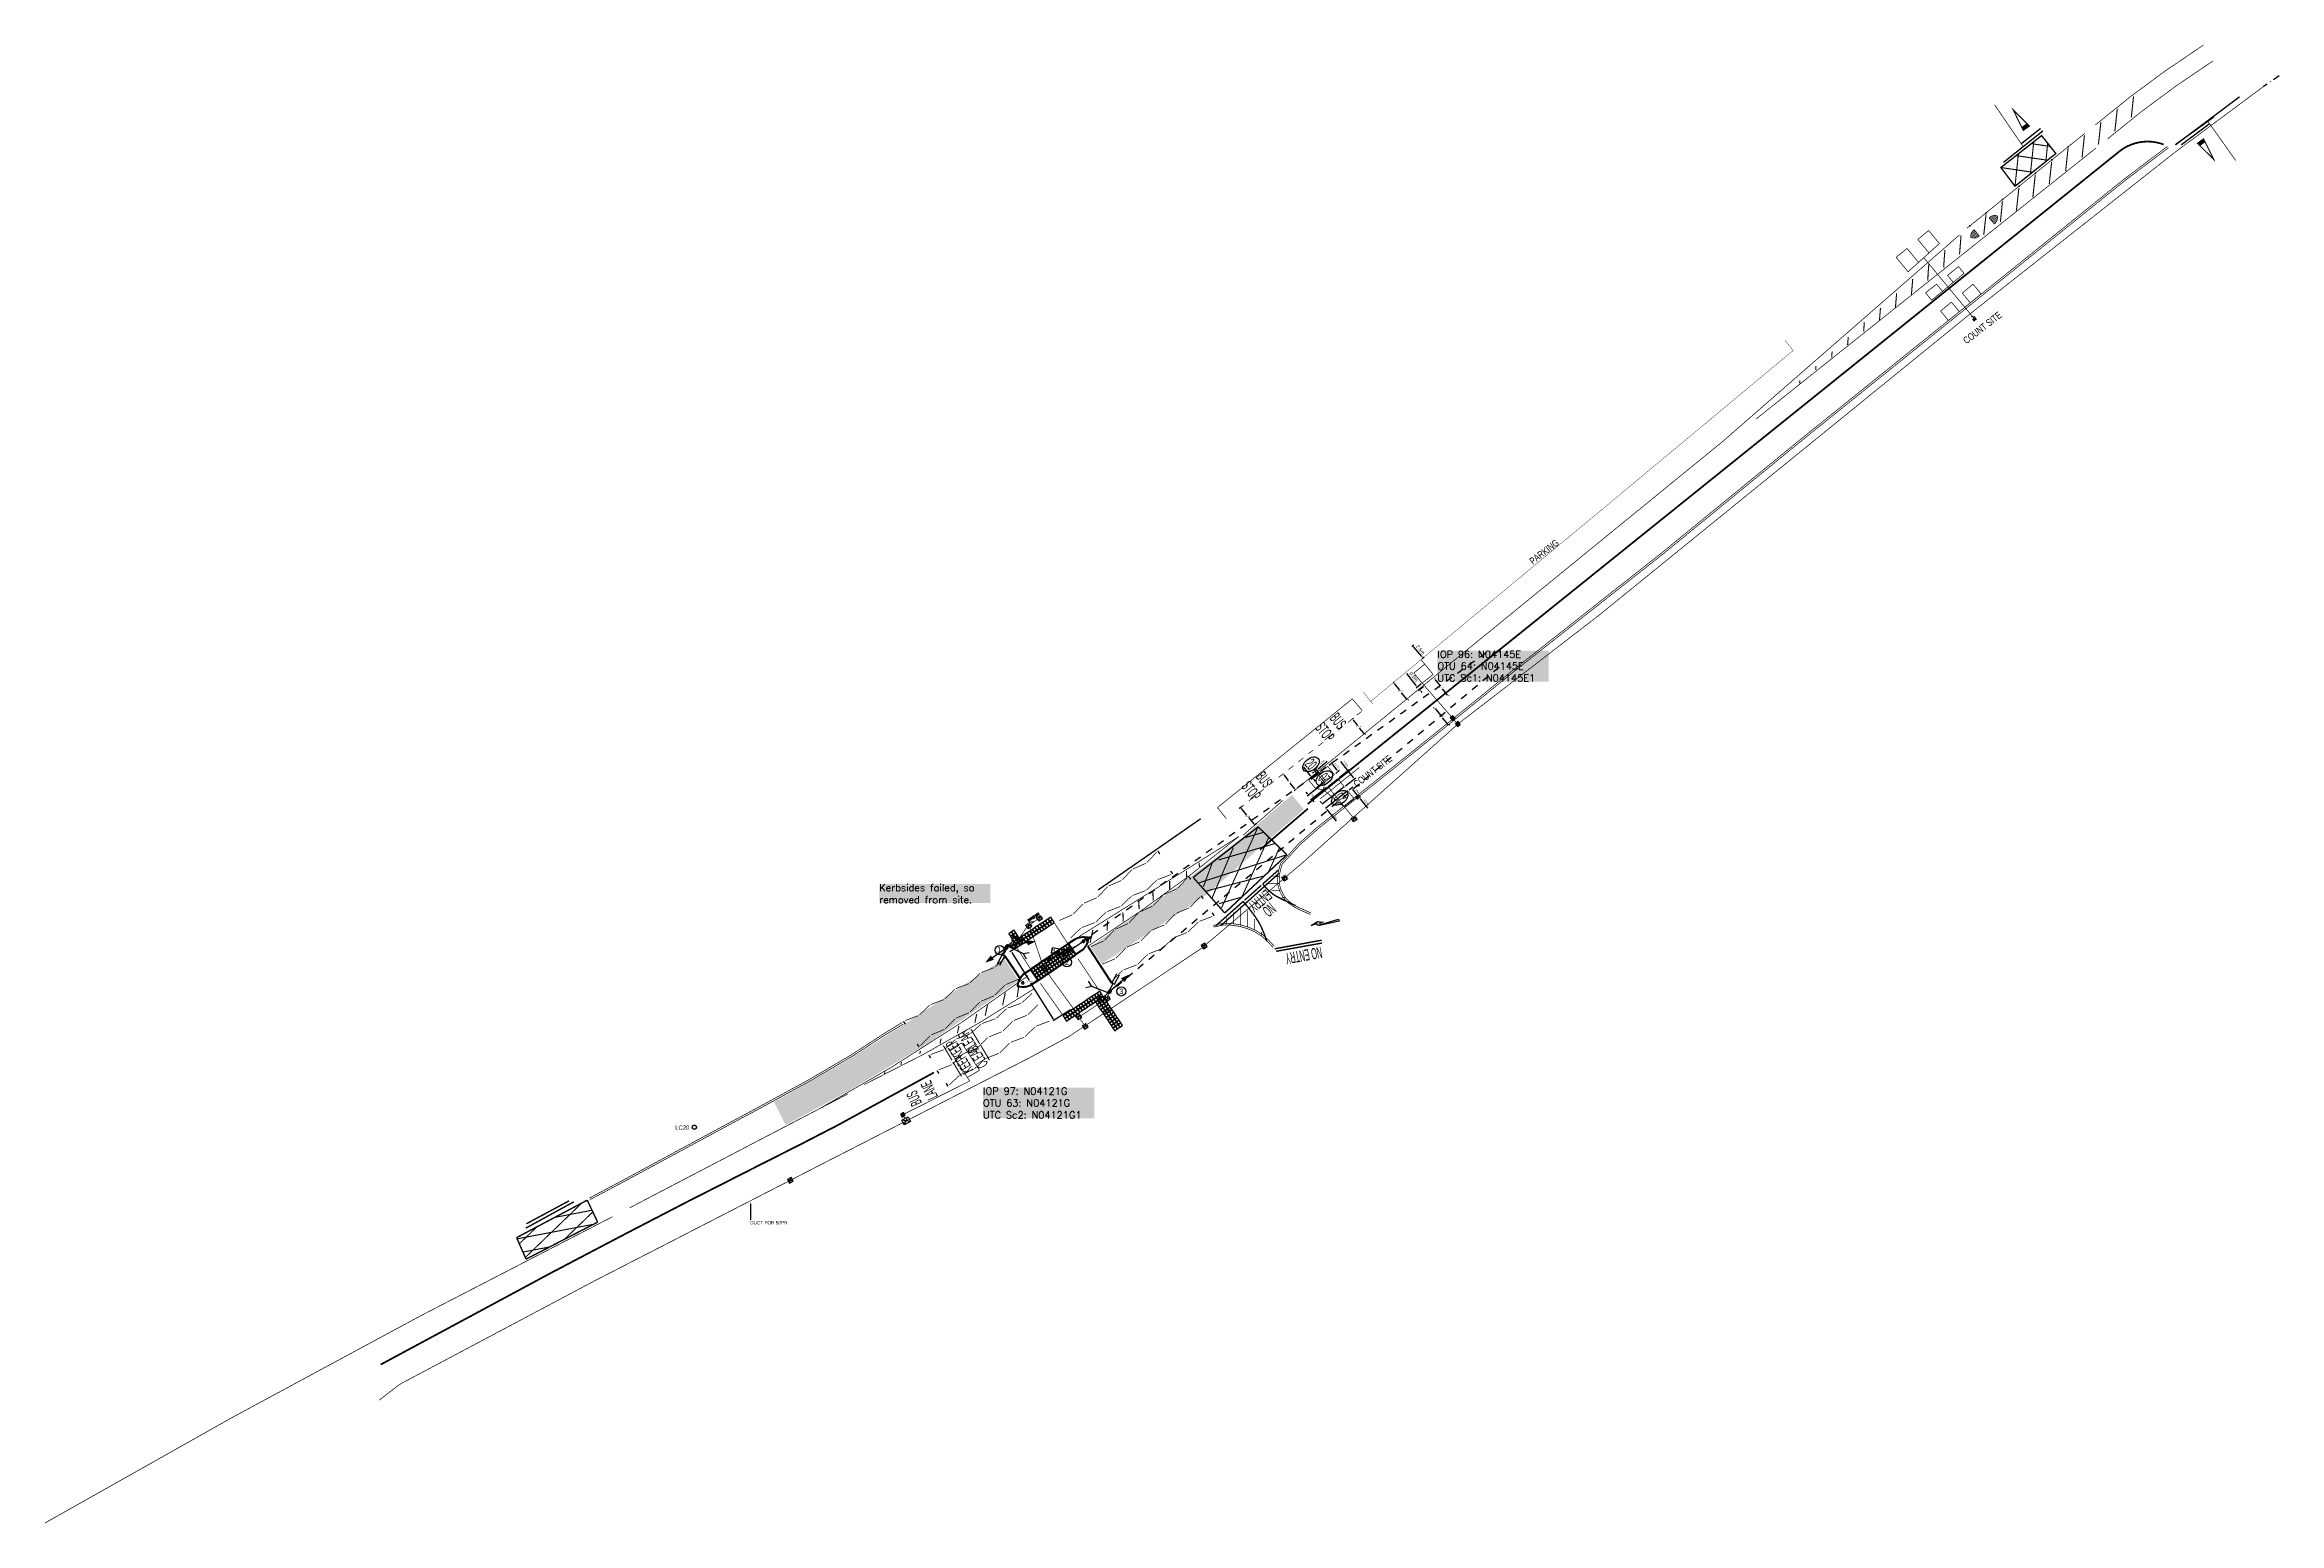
# Model space of a CAD drawing. Header units: metres. Extents: x 375767 to 376086, y 166051 to 166262.
import ezdxf
from ezdxf.enums import TextEntityAlignment as Align

# ---------------------------------------------------------------- set-up
doc = ezdxf.new("R2010")
doc.units = ezdxf.units.M
for name, pattern in [('1003', [0.9, 0.6, -0.3]), ('1004', [6, 4, -2]), ('1010', [2, 1, -1]), ('1025', [2, 1, -1]), ('1041', [2, 1, 0, 1]), ('1043', [2, 1, 0, 1]), ('1055', [0.6, 0.1, -0.5]), ('DUCT1', [2, 1, -0.5, 0, -0.5]), ('ZIGZAG', [2, 1, 0, 1])]:
    doc.linetypes.add(name, pattern=pattern)
for name, color, linetype in [('COUNT SITE', 130, 'Continuous'), ('COUNT_SITE', 4, 'Continuous'), ('DATA', 7, 'Continuous'), ('DIMS', 1, 'Continuous'), ('DUCTS', 3, 'DUCT1'), ('KERB', 7, 'Continuous'), ('LIGHTS', 4, 'Continuous'), ('LINES', 7, 'Continuous'), ('POLE NO', 141, 'Continuous'), ('SCT_LOOP', 10, 'Continuous'), ('SETOUT', 140, 'Continuous'), ('SIGNALS', 4, 'Continuous'), ('TACTPAVE', 1, 'Continuous'), ('TEXT', 7, 'Continuous'), ('UKLOOPACCESS', 170, 'Continuous'), ('VIEW', 8, 'Continuous')]:
    doc.layers.add(name, color=color, linetype=linetype)
doc.styles.add('KTS_tahoma', font='tahoma.ttf')
doc.styles.add('RDMARKP', font='rdmarkp.shx', dxfattribs={"width": 0.38, "height": 1.6})
doc.styles.add('ROMANS', font='romans')
doc.dimstyles.get("Standard").update_dxf_attribs({"dimtxt": 0.18, "dimasz": 0.18, "dimexe": 0.18, "dimexo": 0.0625, "dimgap": 0.09, "dimtad": 0, "dimtih": 1, "dimtoh": 1, "dimdec": 4, "dimzin": 0, "dimdsep": 46, "dimtxsty": 'Standard', "dimcen": 0.09, "dimadec": 0, "dimazin": 0, "dimtfac": 1, "dimtdec": 4, "dimtofl": 0, "dimtmove": 0, "dimatfit": 3, "dimfxl": 1, "dimtolj": 1, "dimtzin": 0, "dimarcsym": 0})

# ---------------------------------------------------------------- blocks, each defined once
blk = doc.blocks.new('HD001P')
at = {"linetype": 'Continuous'}
blk.add_line((0, 2.75), (0, 0), dxfattribs=at)
blk.add_solid([(0.38, 2.75), (-0.38, 2.75), (0, 4)], dxfattribs=at)
at = {"layer": 'VIEW', "color": 1, "linetype": 'Continuous', "extrusion": (0, 1, 0), "const_width": 0.1, "elevation": 0.27}
blk.add_lwpolyline([(0.05, 2.94, 1), (-0.05, 2.94, 1)], format="xyb", close=True, dxfattribs=at)
at = {"layer": 'VIEW', "color": 2, "linetype": 'Continuous', "extrusion": (0, 1, 0), "const_width": 0.1, "elevation": 0.27}
blk.add_lwpolyline([(0.05, 2.62, 1), (-0.05, 2.62, 1)], format="xyb", close=True, dxfattribs=at)
at = {"layer": 'VIEW', "color": 3, "linetype": 'Continuous', "extrusion": (0, 1, 0), "const_width": 0.1, "elevation": 0.27}
blk.add_lwpolyline([(0.05, 2.3, 1), (-0.05, 2.3, 1)], format="xyb", close=True, dxfattribs=at)
at = {"layer": 'VIEW', "color": 7, "linetype": 'Continuous'}
for points in [[(-0.2, 0.27, 2.1), (-0.29, 0.27, 2.1), (-0.29, 0.27, 3.2), (-0.2, 0.27, 3.2)], [(0.29, 0.27, 2.1), (0.2, 0.27, 2.1), (0.2, 0.27, 3.2), (0.29, 0.27, 3.2)]]:
    blk.add_3dface(points, dxfattribs=at)
at = {"layer": 'VIEW', "linetype": 'Continuous'}
for points in [[(0.2, 0.27, 2.1), (-0.2, 0.27, 2.1), (-0.2, 0.27, 3.2), (0.2, 0.27, 3.2)], [(-0.2, 0.21, 2.1), (-0.2, 0.27, 2.1), (-0.2, 0.27, 3.2), (-0.2, 0.21, 3.2)], [(-0.03, 0.12, 2.1), (-0.03, 0.27, 2.1), (-0.2, 0.27, 2.1), (-0.2, 0.21, 2.1)], [(-0.03, 0.12, 3.2), (-0.03, 0.27, 3.2), (-0.2, 0.27, 3.2), (-0.2, 0.21, 3.2)], [(-0.2, 0.21, 2.1), (-0.03, 0.12, 2.1), (-0.03, 0.12, 3.2), (-0.2, 0.21, 3.2)], [(0.03, 0.27, 2.1), (0.03, 0.12, 2.1), (-0.03, 0.12, 2.1), (-0.03, 0.27, 2.1)], [(0.03, 0.27, 3.2), (0.03, 0.12, 3.2), (-0.03, 0.12, 3.2), (-0.03, 0.27, 3.2)], [(-0.03, 0.12, 2.1), (0.03, 0.12, 2.1), (0.03, 0.12, 3.2), (-0.03, 0.12, 3.2)], [(0.2, 0.21, 2.1), (0.2, 0.27, 2.1), (0.03, 0.27, 2.1), (0.03, 0.12, 2.1)], [(0.2, 0.21, 3.2), (0.2, 0.27, 3.2), (0.03, 0.27, 3.2), (0.03, 0.12, 3.2)], [(0.03, 0.12, 2.1), (0.2, 0.21, 2.1), (0.2, 0.21, 3.2), (0.03, 0.12, 3.2)], [(0.2, 0.21, 2.1), (0.2, 0.27, 2.1), (0.2, 0.27, 3.2), (0.2, 0.21, 3.2)]]:
    blk.add_3dface(points, dxfattribs=at)
at = {"layer": 'DATA', "flags": 9}
for tag, p in [('SUPPORT', (0.75, 1.5)), ('CABLE', (0.75, 0.75)), ('TYPE', (0.75, 0.25)), ('BRACKETS', (0.75, 1.25)), ('HEIGHT', (0.75, 1)), ('PHASE', (0.75, 0.5)), ('NUM', (0.75, 0)), ('SITE', (0.75, -0.25)), ('IDENT', (0.75, -0.5))]:
    blk.add_attdef(tag, p, '', height=0.2, dxfattribs=at)
at = {"layer": 'VIEW', "linetype": 'Continuous'}
mesh = blk.add_polymesh((13, 3), dxfattribs=at)
for k, corner in enumerate([(0.11, 0.27, 2.88), (0.11, 0.39, 2.88), (0.11, 0.52, 2.88), (0.12, 0.27, 2.92), (0.12, 0.39, 2.92), (0.12, 0.52, 2.92), (0.12, 0.27, 2.96), (0.12, 0.39, 2.96), (0.12, 0.52, 2.96), (0.11, 0.27, 3), (0.11, 0.39, 3), (0.11, 0.52, 3), (0.08, 0.27, 3.04), (0.08, 0.39, 3.04), (0.08, 0.52, 3.04), (0.04, 0.27, 3.06), (0.04, 0.39, 3.06), (0.04, 0.52, 3.06), (0, 0.27, 3.06), (0, 0.39, 3.06), (0, 0.52, 3.06), (-0.04, 0.27, 3.06), (-0.04, 0.39, 3.06), (-0.04, 0.52, 3.06), (-0.08, 0.27, 3.04), (-0.08, 0.39, 3.04), (-0.08, 0.52, 3.04), (-0.11, 0.27, 3), (-0.11, 0.39, 3), (-0.11, 0.52, 3), (-0.12, 0.27, 2.96), (-0.12, 0.39, 2.96), (-0.12, 0.52, 2.96), (-0.12, 0.27, 2.92), (-0.12, 0.39, 2.92), (-0.12, 0.52, 2.92), (-0.11, 0.27, 2.88), (-0.11, 0.39, 2.88), (-0.11, 0.52, 2.88)]):
    mesh.set_mesh_vertex(divmod(k, 3), corner)
mesh = blk.add_polymesh((13, 3), dxfattribs=at)
for k, corner in enumerate([(0.11, 0.27, 2.56), (0.11, 0.39, 2.56), (0.11, 0.52, 2.56), (0.12, 0.27, 2.6), (0.12, 0.39, 2.6), (0.12, 0.52, 2.6), (0.12, 0.27, 2.64), (0.12, 0.39, 2.64), (0.12, 0.52, 2.64), (0.11, 0.27, 2.68), (0.11, 0.39, 2.68), (0.11, 0.52, 2.68), (0.08, 0.27, 2.72), (0.08, 0.39, 2.72), (0.08, 0.52, 2.72), (0.04, 0.27, 2.74), (0.04, 0.39, 2.74), (0.04, 0.52, 2.74), (0, 0.27, 2.75), (0, 0.39, 2.75), (0, 0.52, 2.75), (-0.04, 0.27, 2.74), (-0.04, 0.39, 2.74), (-0.04, 0.52, 2.74), (-0.08, 0.27, 2.72), (-0.08, 0.39, 2.72), (-0.08, 0.52, 2.72), (-0.11, 0.27, 2.68), (-0.11, 0.39, 2.68), (-0.11, 0.52, 2.68), (-0.12, 0.27, 2.64), (-0.12, 0.39, 2.64), (-0.12, 0.52, 2.64), (-0.12, 0.27, 2.6), (-0.12, 0.39, 2.6), (-0.12, 0.52, 2.6), (-0.11, 0.27, 2.56), (-0.11, 0.39, 2.56), (-0.11, 0.52, 2.56)]):
    mesh.set_mesh_vertex(divmod(k, 3), corner)
mesh = blk.add_polymesh((13, 3), dxfattribs=at)
for k, corner in enumerate([(0.11, 0.27, 2.24), (0.11, 0.39, 2.24), (0.11, 0.52, 2.24), (0.12, 0.27, 2.28), (0.12, 0.39, 2.28), (0.12, 0.52, 2.28), (0.12, 0.27, 2.32), (0.12, 0.39, 2.32), (0.12, 0.52, 2.32), (0.11, 0.27, 2.36), (0.11, 0.39, 2.36), (0.11, 0.52, 2.36), (0.08, 0.27, 2.4), (0.08, 0.39, 2.4), (0.08, 0.52, 2.4), (0.04, 0.27, 2.42), (0.04, 0.39, 2.42), (0.04, 0.52, 2.42), (0, 0.27, 2.42), (0, 0.39, 2.42), (0, 0.52, 2.42), (-0.04, 0.27, 2.42), (-0.04, 0.39, 2.42), (-0.04, 0.52, 2.42), (-0.08, 0.27, 2.4), (-0.08, 0.39, 2.4), (-0.08, 0.52, 2.4), (-0.11, 0.27, 2.36), (-0.11, 0.39, 2.36), (-0.11, 0.52, 2.36), (-0.12, 0.27, 2.32), (-0.12, 0.39, 2.32), (-0.12, 0.52, 2.32), (-0.12, 0.27, 2.28), (-0.12, 0.39, 2.28), (-0.12, 0.52, 2.28), (-0.11, 0.27, 2.24), (-0.11, 0.39, 2.24), (-0.11, 0.52, 2.24)]):
    mesh.set_mesh_vertex(divmod(k, 3), corner)
blk = doc.blocks.new('POLE')
at = {"const_width": 0.25}
blk.add_lwpolyline([(-0.12, 0, 1), (0.12, 0, 1)], format="xyb", close=True, dxfattribs=at)
at = {"layer": 'SETOUT', "const_width": 0.125}
blk.add_lwpolyline([(-0.06, 0, 1), (0.06, 0, 1)], format="xyb", close=True, dxfattribs=at)
at = {"layer": 'VIEW'}
blk.add_lwpolyline([(-0.03, 0.04), (-0.05, 0), (-0.03, -0.04), (0.03, -0.04), (0.05, 0), (0.03, 0.04)], close=True, dxfattribs=at)
at = {"layer": 'DATA', "flags": 9}
for tag, p in [('TYPE', (0.5, 0.75)), ('SITE', (0.5, 0.25)), ('HEIGHT', (0.5, 1)), ('NUM', (0.5, 0.5)), ('IDENT', (0.5, 0))]:
    blk.add_attdef(tag, p, '', height=0.2, dxfattribs=at)
blk = doc.blocks.new('ZIG8')
at = {"linetype": 'ZIGZAG'}
for points, const_width in [([(-0.25, 17.46), (-0.75, 17.46)], 0.2), ([(-0.3, 17.2), (-0.7, 15.24)], 0.1), ([(-0.3, 13.1), (-0.7, 15.06)], 0.1), ([(-0.3, 12.93), (-0.7, 10.97)], 0.1), ([(-0.3, 8.84), (-0.7, 10.8)], 0.1), ([(-0.3, 8.67), (-0.7, 6.71)], 0.1), ([(-0.3, 4.57), (-0.7, 6.53)], 0.1), ([(-0.3, 4.4), (-0.7, 2.44)], 0.1), ([(-0.3, 0.31), (-0.7, 2.27)], 0.1)]:
    blk.add_lwpolyline(points, dxfattribs=dict(at, const_width=const_width))
blk = doc.blocks.new('island')
for p, q in [((376155.76, 166324.31), (376156.63, 166324.9)), ((376155.82, 166324.22), (376156.68, 166324.82)), ((376156.63, 166324.9), (376156.75, 166324.98)), ((376156.68, 166324.82), (376156.63, 166324.9)), ((376156.68, 166324.82), (376156.73, 166324.84)), ((376156.75, 166324.98), (376156.73, 166324.84)), ((376156.75, 166324.8), (376156.73, 166324.84)), ((376156.84, 166324.86), (376156.75, 166324.98)), ((376156.75, 166324.8), (376156.84, 166324.86)), ((376154.85, 166322.66), (376155.07, 166322.62)), ((376155.07, 166322.62), (376155.03, 166322.4)), ((376157.7, 166323.33), (376156.83, 166322.74)), ((376157.76, 166323.25), (376156.89, 166322.65)), ((376157.7, 166323.33), (376157.74, 166323.36)), ((376157.7, 166323.33), (376157.76, 166323.25)), ((376157.71, 166323.4), (376157.8, 166323.46)), ((376157.71, 166323.4), (376157.74, 166323.36)), ((376157.88, 166323.33), (376157.74, 166323.36)), ((376157.76, 166323.25), (376157.88, 166323.33)), ((376157.8, 166323.46), (376157.88, 166323.33))]:
    blk.add_line(p, q)
for points in [[(376155.76, 166324.31, 0.18431), (376154.85, 166322.66, -3.796995)], [(376155.83, 166324.23, 0.18431), (376154.95, 166322.65, 0.18431)], [(376156.89, 166322.65, -0.18431), (376155.03, 166322.4, 3.796995)], [(376156.84, 166322.74, -0.18431), (376155.05, 166322.5, -0.18431)]]:
    blk.add_lwpolyline(points, format="xyb")
blk.add_lwpolyline([(376155.42, 166323.04), (376155.59, 166322.79), (376155.84, 166322.96), (376155.67, 166323.21)], close=True)
blk.add_arc((376155.07, 166322.62), 0.225, 169.3703, 259.3703)
blk = doc.blocks.new('ZAG8')
at = {"linetype": 'ZIGZAG'}
for points, const_width in [([(0, 17.46), (0.5, 17.46)], 0.2), ([(0.05, 17.2), (0.45, 15.24)], 0.1), ([(0.05, 13.1), (0.45, 15.06)], 0.1), ([(0.05, 12.93), (0.45, 10.97)], 0.1), ([(0.05, 8.84), (0.45, 10.8)], 0.1), ([(0.05, 8.67), (0.45, 6.71)], 0.1), ([(0.05, 4.57), (0.45, 6.53)], 0.1), ([(0.05, 4.4), (0.45, 2.44)], 0.1), ([(0.05, 0.31), (0.45, 2.27)], 0.1)]:
    blk.add_lwpolyline(points, dxfattribs=dict(at, const_width=const_width))
blk = doc.blocks.new('GECCXCON')
at = {"linetype": 'Continuous'}
blk.add_line((-0.35, -0.2), (0.26, -0.55), dxfattribs=at)
blk.add_solid([(-0.35, -0.2), (0.35, -0.2), (-0.35, 0.2), (0.35, 0.2)], dxfattribs=at)
at = {"layer": 'VIEW', "linetype": 'Continuous'}
blk.add_line((-0.35, -0.2), (0.26, -0.55), dxfattribs=at)
blk.add_solid([(-0.35, -0.2), (0.35, -0.2), (-0.35, 0.2), (0.35, 0.2)], dxfattribs=at)
blk = doc.blocks.new('box')
at = {"layer": 'SIGNALS', "rotation": 69.52072569400443}
blk.add_blockref('GECCXCON', (0.19, -0.07), dxfattribs=at)
blk = doc.blocks.new('*D17')
at = {"layer": 'Defpoints', "color": 0, "transparency": 16777216}
for p in [(375962.01, 166175.99), (375962.29, 166176.23), (375963.48, 166174.27)]:
    blk.add_point(p, dxfattribs=at)
at = {"layer": 'DIMS', "color": 0, "lineweight": -2, "transparency": 16777216}
for p, q in [((375962.2, 166176.15), (375962.48, 166176.39)), ((375963.6, 166174.7), (375962.46, 166176.04)), ((375963.67, 166174.43), (375963.95, 166174.67))]:
    blk.add_line(p, q, dxfattribs=at)
at = {"layer": 'DIMS', "color": 0, "transparency": 16777216}
for points in [[(375962.49, 166176.07), (375962.42, 166176.01), (375962.29, 166176.23)], [(375963.63, 166174.73), (375963.57, 166174.67), (375963.76, 166174.51)]]:
    blk.add_solid(points, dxfattribs=at)
at = {"layer": 'DIMS', "color": 0, "transparency": 16777216, "insert": (375963.41, 166175.69), "char_height": 0.5, "attachment_point": 5, "rotation": 310.4171}
blk.add_mtext('\\A1;2.5m', dxfattribs=at)
blk = doc.blocks.new('*D18')
at = {"layer": 'Defpoints', "color": 0, "transparency": 16777216}
for p in [(375962.98, 166170.39), (375963.7, 166170.96), (375964.01, 166170.57)]:
    blk.add_point(p, dxfattribs=at)
at = {"layer": 'DIMS', "color": 0, "lineweight": -2, "transparency": 16777216}
for p, q in [((375962.82, 166170.58), (375961.47, 166172.28)), ((375963.51, 166170.81), (375962.78, 166170.23)), ((375963.82, 166170.42), (375963.1, 166169.84)), ((375963.45, 166169.8), (375963.6, 166169.61))]:
    blk.add_line(p, q, dxfattribs=at)
at = {"layer": 'DIMS', "color": 0, "transparency": 16777216}
for points in [[(375962.86, 166170.61), (375962.79, 166170.56), (375962.98, 166170.39)], [(375963.48, 166169.83), (375963.41, 166169.78), (375963.29, 166170)]]:
    blk.add_solid(points, dxfattribs=at)
at = {"layer": 'DIMS', "color": 0, "transparency": 16777216, "insert": (375962.46, 166171.84), "char_height": 0.5, "attachment_point": 5, "rotation": 308.6292}
blk.add_mtext('\\A1;0.5m', dxfattribs=at)
blk = doc.blocks.new('1023L')
at = {"const_width": 0.15, "flags": 128}
for points in [[(0, 0.46), (-0.46, 3.22)], [(0, 0.46), (0.46, 3.24)]]:
    blk.add_lwpolyline(points, dxfattribs=at)
for points in [[(0.52, 3.15), (0.62, 3.75), (-0.53, 3.15), (-0.63, 3.75)], [(0, 0), (0.08, 0.46), (-0.08, 0.46)]]:
    blk.add_solid(points)
blk = doc.blocks.new('*X14')
at = {"color": 0}
for p, q in [((376088.15625, 166272.0625), (376088.15625, 166272.0625)), ((376088.1875, 166272.25), (376088.1875, 166272.25)), ((376088.1875, 166272.125), (376088.1875, 166272.125)), ((376088.21875, 166272.3125), (376088.21875, 166272.3125)), ((376088.21875, 166272.1875), (376088.21875, 166272.1875)), ((376088.21875, 166272.0625), (376088.21875, 166272.0625)), ((376088.25, 166272.5), (376088.25, 166272.5)), ((376088.25, 166272.375), (376088.25, 166272.375)), ((376088.25, 166272.25), (376088.25, 166272.25)), ((376088.25, 166272.125), (376088.25, 166272.125)), ((376088.25, 166272), (376088.25, 166272)), ((376088.28125, 166272.5625), (376088.28125, 166272.5625)), ((376088.28125, 166272.4375), (376088.28125, 166272.4375)), ((376088.28125, 166272.3125), (376088.28125, 166272.3125)), ((376088.28125, 166272.1875), (376088.28125, 166272.1875)), ((376088.28125, 166272.0625), (376088.28125, 166272.0625)), ((376088.3125, 166272.625), (376088.3125, 166272.625)), ((376088.3125, 166272.5), (376088.3125, 166272.5)), ((376088.3125, 166272.375), (376088.3125, 166272.375)), ((376088.3125, 166272.25), (376088.3125, 166272.25)), ((376088.3125, 166272.125), (376088.3125, 166272.125)), ((376088.3125, 166272), (376088.3125, 166272)), ((376088.34375, 166272.5625), (376088.34375, 166272.5625)), ((376088.34375, 166272.4375), (376088.34375, 166272.4375)), ((376088.34375, 166272.3125), (376088.34375, 166272.3125)), ((376088.34375, 166272.1875), (376088.34375, 166272.1875)), ((376088.34375, 166272.0625), (376088.34375, 166272.0625)), ((376088.375, 166272.625), (376088.375, 166272.625)), ((376088.375, 166272.5), (376088.375, 166272.5)), ((376088.375, 166272.375), (376088.375, 166272.375)), ((376088.375, 166272.25), (376088.375, 166272.25)), ((376088.375, 166272.125), (376088.375, 166272.125)), ((376088.375, 166272), (376088.375, 166272)), ((376088.40625, 166272.6875), (376088.40625, 166272.6875)), ((376088.40625, 166272.5625), (376088.40625, 166272.5625)), ((376088.40625, 166272.4375), (376088.40625, 166272.4375)), ((376088.40625, 166272.3125), (376088.40625, 166272.3125)), ((376088.40625, 166272.1875), (376088.40625, 166272.1875)), ((376088.40625, 166272.0625), (376088.40625, 166272.0625)), ((376088.40625, 166271.9375), (376088.40625, 166271.9375)), ((376088.4375, 166272.75), (376088.4375, 166272.75)), ((376088.4375, 166272.625), (376088.4375, 166272.625)), ((376088.4375, 166272.5), (376088.4375, 166272.5)), ((376088.4375, 166272.375), (376088.4375, 166272.375)), ((376088.4375, 166272.25), (376088.4375, 166272.25)), ((376088.4375, 166272.125), (376088.4375, 166272.125)), ((376088.4375, 166272), (376088.4375, 166272)), ((376088.46875, 166272.8125), (376088.46875, 166272.8125)), ((376088.46875, 166272.6875), (376088.46875, 166272.6875)), ((376088.46875, 166272.5625), (376088.46875, 166272.5625)), ((376088.46875, 166272.4375), (376088.46875, 166272.4375)), ((376088.46875, 166272.3125), (376088.46875, 166272.3125)), ((376088.46875, 166272.1875), (376088.46875, 166272.1875)), ((376088.46875, 166272.0625), (376088.46875, 166272.0625)), ((376088.46875, 166271.9375), (376088.46875, 166271.9375)), ((376088.5, 166272.75), (376088.5, 166272.75)), ((376088.5, 166272.625), (376088.5, 166272.625)), ((376088.5, 166272.5), (376088.5, 166272.5)), ((376088.5, 166272.375), (376088.5, 166272.375)), ((376088.5, 166272.25), (376088.5, 166272.25)), ((376088.5, 166272.125), (376088.5, 166272.125)), ((376088.5, 166272), (376088.5, 166272)), ((376088.53125, 166272.8125), (376088.53125, 166272.8125)), ((376088.53125, 166272.6875), (376088.53125, 166272.6875)), ((376088.53125, 166272.5625), (376088.53125, 166272.5625)), ((376088.53125, 166272.4375), (376088.53125, 166272.4375)), ((376088.53125, 166272.3125), (376088.53125, 166272.3125)), ((376088.53125, 166272.1875), (376088.53125, 166272.1875)), ((376088.53125, 166272.0625), (376088.53125, 166272.0625)), ((376088.53125, 166271.9375), (376088.53125, 166271.9375)), ((376088.5625, 166272.875), (376088.5625, 166272.875)), ((376088.5625, 166272.75), (376088.5625, 166272.75)), ((376088.5625, 166272.625), (376088.5625, 166272.625)), ((376088.5625, 166272.5), (376088.5625, 166272.5)), ((376088.5625, 166272.375), (376088.5625, 166272.375)), ((376088.5625, 166272.25), (376088.5625, 166272.25)), ((376088.5625, 166272.125), (376088.5625, 166272.125)), ((376088.5625, 166272), (376088.5625, 166272)), ((376088.59375, 166272.9375), (376088.59375, 166272.9375)), ((376088.59375, 166272.8125), (376088.59375, 166272.8125)), ((376088.59375, 166272.6875), (376088.59375, 166272.6875)), ((376088.59375, 166272.5625), (376088.59375, 166272.5625)), ((376088.59375, 166272.4375), (376088.59375, 166272.4375)), ((376088.59375, 166272.3125), (376088.59375, 166272.3125)), ((376088.59375, 166272.1875), (376088.59375, 166272.1875)), ((376088.59375, 166272.0625), (376088.59375, 166272.0625)), ((376088.59375, 166271.9375), (376088.59375, 166271.9375)), ((376088.625, 166272.875), (376088.625, 166272.875)), ((376088.625, 166272.75), (376088.625, 166272.75)), ((376088.625, 166272.625), (376088.625, 166272.625)), ((376088.625, 166272.5), (376088.625, 166272.5)), ((376088.625, 166272.375), (376088.625, 166272.375)), ((376088.625, 166272.25), (376088.625, 166272.25)), ((376088.625, 166272.125), (376088.625, 166272.125)), ((376088.625, 166272), (376088.625, 166272)), ((376088.65625, 166272.9375), (376088.65625, 166272.9375)), ((376088.65625, 166272.8125), (376088.65625, 166272.8125)), ((376088.65625, 166272.6875), (376088.65625, 166272.6875)), ((376088.65625, 166272.5625), (376088.65625, 166272.5625)), ((376088.65625, 166272.4375), (376088.65625, 166272.4375)), ((376088.65625, 166272.3125), (376088.65625, 166272.3125)), ((376088.65625, 166272.1875), (376088.65625, 166272.1875)), ((376088.65625, 166272.0625), (376088.65625, 166272.0625)), ((376088.65625, 166271.9375), (376088.65625, 166271.9375)), ((376088.6875, 166273), (376088.6875, 166273)), ((376088.6875, 166272.875), (376088.6875, 166272.875)), ((376088.6875, 166272.75), (376088.6875, 166272.75)), ((376088.6875, 166272.625), (376088.6875, 166272.625)), ((376088.6875, 166272.5), (376088.6875, 166272.5)), ((376088.6875, 166272.375), (376088.6875, 166272.375)), ((376088.6875, 166272.25), (376088.6875, 166272.25)), ((376088.6875, 166272.125), (376088.6875, 166272.125)), ((376088.6875, 166272), (376088.6875, 166272)), ((376088.71875, 166272.9375), (376088.71875, 166272.9375)), ((376088.71875, 166272.8125), (376088.71875, 166272.8125)), ((376088.71875, 166272.6875), (376088.71875, 166272.6875)), ((376088.71875, 166272.5625), (376088.71875, 166272.5625)), ((376088.71875, 166272.4375), (376088.71875, 166272.4375)), ((376088.71875, 166272.3125), (376088.71875, 166272.3125)), ((376088.71875, 166272.1875), (376088.71875, 166272.1875)), ((376088.71875, 166272.0625), (376088.71875, 166272.0625)), ((376088.71875, 166271.9375), (376088.71875, 166271.9375)), ((376088.75, 166273), (376088.75, 166273)), ((376088.75, 166272.875), (376088.75, 166272.875)), ((376088.75, 166272.75), (376088.75, 166272.75)), ((376088.75, 166272.625), (376088.75, 166272.625)), ((376088.75, 166272.5), (376088.75, 166272.5)), ((376088.75, 166272.375), (376088.75, 166272.375)), ((376088.75, 166272.25), (376088.75, 166272.25)), ((376088.75, 166272.125), (376088.75, 166272.125)), ((376088.75, 166272), (376088.75, 166272)), ((376088.78125, 166273.0625), (376088.78125, 166273.0625)), ((376088.78125, 166272.9375), (376088.78125, 166272.9375)), ((376088.78125, 166272.8125), (376088.78125, 166272.8125)), ((376088.78125, 166272.6875), (376088.78125, 166272.6875)), ((376088.78125, 166272.5625), (376088.78125, 166272.5625)), ((376088.78125, 166272.4375), (376088.78125, 166272.4375)), ((376088.78125, 166272.3125), (376088.78125, 166272.3125)), ((376088.78125, 166272.1875), (376088.78125, 166272.1875)), ((376088.78125, 166272.0625), (376088.78125, 166272.0625)), ((376088.78125, 166271.9375), (376088.78125, 166271.9375)), ((376088.8125, 166273), (376088.8125, 166273)), ((376088.8125, 166272.875), (376088.8125, 166272.875)), ((376088.8125, 166272.75), (376088.8125, 166272.75)), ((376088.8125, 166272.625), (376088.8125, 166272.625)), ((376088.8125, 166272.5), (376088.8125, 166272.5)), ((376088.8125, 166272.375), (376088.8125, 166272.375)), ((376088.8125, 166272.25), (376088.8125, 166272.25)), ((376088.8125, 166272.125), (376088.8125, 166272.125)), ((376088.8125, 166272), (376088.8125, 166272)), ((376088.84375, 166272.9375), (376088.84375, 166272.9375)), ((376088.84375, 166272.8125), (376088.84375, 166272.8125)), ((376088.84375, 166272.6875), (376088.84375, 166272.6875)), ((376088.84375, 166272.5625), (376088.84375, 166272.5625)), ((376088.84375, 166272.4375), (376088.84375, 166272.4375)), ((376088.84375, 166272.3125), (376088.84375, 166272.3125)), ((376088.84375, 166272.1875), (376088.84375, 166272.1875)), ((376088.84375, 166272.0625), (376088.84375, 166272.0625)), ((376088.84375, 166271.9375), (376088.84375, 166271.9375)), ((376088.875, 166272.875), (376088.875, 166272.875)), ((376088.875, 166272.75), (376088.875, 166272.75)), ((376088.875, 166272.625), (376088.875, 166272.625)), ((376088.875, 166272.5), (376088.875, 166272.5)), ((376088.875, 166272.375), (376088.875, 166272.375)), ((376088.875, 166272.25), (376088.875, 166272.25)), ((376088.875, 166272.125), (376088.875, 166272.125)), ((376088.875, 166272), (376088.875, 166272)), ((376088.90625, 166272.8125), (376088.90625, 166272.8125)), ((376088.90625, 166272.6875), (376088.90625, 166272.6875)), ((376088.90625, 166272.5625), (376088.90625, 166272.5625)), ((376088.90625, 166272.4375), (376088.90625, 166272.4375)), ((376088.90625, 166272.3125), (376088.90625, 166272.3125)), ((376088.90625, 166272.1875), (376088.90625, 166272.1875)), ((376088.90625, 166272.0625), (376088.90625, 166272.0625)), ((376088.90625, 166271.9375), (376088.90625, 166271.9375)), ((376088.9375, 166272.75), (376088.9375, 166272.75)), ((376088.9375, 166272.625), (376088.9375, 166272.625)), ((376088.9375, 166272.5), (376088.9375, 166272.5)), ((376088.9375, 166272.375), (376088.9375, 166272.375)), ((376088.9375, 166272.25), (376088.9375, 166272.25)), ((376088.9375, 166272.125), (376088.9375, 166272.125)), ((376088.9375, 166272), (376088.9375, 166272)), ((376088.96875, 166272.6875), (376088.96875, 166272.6875)), ((376088.96875, 166272.5625), (376088.96875, 166272.5625)), ((376088.96875, 166272.4375), (376088.96875, 166272.4375)), ((376088.96875, 166272.3125), (376088.96875, 166272.3125)), ((376088.96875, 166272.1875), (376088.96875, 166272.1875)), ((376088.96875, 166272.0625), (376088.96875, 166272.0625)), ((376088.96875, 166271.9375), (376088.96875, 166271.9375)), ((376089, 166272.625), (376089, 166272.625)), ((376089, 166272.5), (376089, 166272.5)), ((376089, 166272.375), (376089, 166272.375)), ((376089, 166272.25), (376089, 166272.25)), ((376089, 166272.125), (376089, 166272.125)), ((376089, 166272), (376089, 166272)), ((376089.03125, 166272.5625), (376089.03125, 166272.5625)), ((376089.03125, 166272.4375), (376089.03125, 166272.4375)), ((376089.03125, 166272.3125), (376089.03125, 166272.3125)), ((376089.03125, 166272.1875), (376089.03125, 166272.1875)), ((376089.03125, 166272.0625), (376089.03125, 166272.0625)), ((376089.03125, 166271.9375), (376089.03125, 166271.9375)), ((376089.0625, 166272.625), (376089.0625, 166272.625)), ((376089.0625, 166272.5), (376089.0625, 166272.5)), ((376089.0625, 166272.375), (376089.0625, 166272.375)), ((376089.0625, 166272.25), (376089.0625, 166272.25)), ((376089.0625, 166272.125), (376089.0625, 166272.125)), ((376089.0625, 166272), (376089.0625, 166272)), ((376089.09375, 166272.5625), (376089.09375, 166272.5625)), ((376089.09375, 166272.4375), (376089.09375, 166272.4375)), ((376089.09375, 166272.3125), (376089.09375, 166272.3125)), ((376089.09375, 166272.1875), (376089.09375, 166272.1875)), ((376089.09375, 166272.0625), (376089.09375, 166272.0625)), ((376089.125, 166272.5), (376089.125, 166272.5)), ((376089.125, 166272.375), (376089.125, 166272.375)), ((376089.125, 166272.25), (376089.125, 166272.25)), ((376089.125, 166272.125), (376089.125, 166272.125)), ((376089.125, 166272), (376089.125, 166272)), ((376089.15625, 166272.4375), (376089.15625, 166272.4375)), ((376089.15625, 166272.3125), (376089.15625, 166272.3125)), ((376089.15625, 166272.1875), (376089.15625, 166272.1875)), ((376089.15625, 166272.0625), (376089.15625, 166272.0625)), ((376089.1875, 166272.375), (376089.1875, 166272.375)), ((376089.1875, 166272.25), (376089.1875, 166272.25)), ((376089.1875, 166272.125), (376089.1875, 166272.125)), ((376089.1875, 166272), (376089.1875, 166272)), ((376089.21875, 166272.3125), (376089.21875, 166272.3125)), ((376089.21875, 166272.1875), (376089.21875, 166272.1875)), ((376089.21875, 166272.0625), (376089.21875, 166272.0625)), ((376089.25, 166272.25), (376089.25, 166272.25)), ((376089.25, 166272.125), (376089.25, 166272.125)), ((376089.28125, 166272.1875), (376089.28125, 166272.1875)), ((376089.28125, 166272.0625), (376089.28125, 166272.0625)), ((376089.3125, 166272.125), (376089.3125, 166272.125)), ((376089.34375, 166272.0625), (376089.34375, 166272.0625)), ((376089.375, 166272.125), (376089.375, 166272.125))]:
    blk.add_line(p, q, dxfattribs=at)
blk = doc.blocks.new('MPOINT')
at = {"linetype": 'Continuous'}
blk.add_point((0, 0), dxfattribs=at)
blk = doc.blocks.new('1038r4')
at = {"linetype": 'Continuous'}
h = blk.add_hatch(color=256, dxfattribs=at)
edge = h.paths.add_edge_path()
edge.add_arc((0.36, 2.5), 0.303, 461.1356, 535.2598)
edge.add_line((0.06, 2.52), (0.15, 0))
edge.add_line((0.15, 0), (-0.15, 0))
edge.add_line((-0.15, 0), (-0.04, 2.83))
edge.add_arc((0.36, 2.8), 0.403, 458.2979, 536.0639, ccw=False)
edge.add_line((0.3, 3.2), (0.3, 4))
edge.add_line((0.3, 4), (0.6, 3))
edge.add_line((0.6, 3), (0.3, 2.25))
edge.add_line((0.3, 2.25), (0.3, 2.8))
blk.add_lwpolyline([(0.3, 2.8, 0.335198), (0.06, 2.52), (0.15, 0), (-0.15, 0), (-0.04, 2.83, -0.35297), (0.3, 3.2), (0.3, 4), (0.6, 3), (0.3, 2.25)], format="xyb", close=True, dxfattribs=at)
blk = doc.blocks.new('*D21')
at = {"layer": 'Defpoints', "color": 0, "transparency": 16777216}
for p in [(375953.98, 166154.43), (375954.14, 166154.21), (375954.67, 166154.63)]:
    blk.add_point(p, dxfattribs=at)
at = {"layer": 'DIMS', "color": 0, "lineweight": -2, "transparency": 16777216}
for p, q in [((375954.17, 166154.58), (375954.69, 166155)), ((375954.34, 166155.04), (375954.19, 166155.23)), ((375954.34, 166154.37), (375954.86, 166154.78)), ((375954.82, 166154.43), (375955.88, 166153.09))]:
    blk.add_line(p, q, dxfattribs=at)
at = {"layer": 'DIMS', "color": 0, "transparency": 16777216}
for points in [[(375954.38, 166155.06), (375954.31, 166155.01), (375954.5, 166154.84)], [(375954.85, 166154.46), (375954.79, 166154.41), (375954.67, 166154.63)]]:
    blk.add_solid(points, dxfattribs=at)
at = {"layer": 'DIMS', "color": 0, "transparency": 16777216, "insert": (375955.72, 166153.9), "char_height": 0.25, "attachment_point": 5, "rotation": 308.4261}
blk.add_mtext('\\A1;0.27m', dxfattribs=at)
blk = doc.blocks.new('*D22')
at = {"layer": 'Defpoints', "color": 0, "transparency": 16777216}
for p in [(375952.58, 166156.16), (375953.04, 166155.57), (375949.45, 166153.68)]:
    blk.add_point(p, dxfattribs=at)
at = {"layer": 'DIMS', "color": 0, "lineweight": -2, "transparency": 16777216}
for p, q in [((375952.56, 166156.15), (375949.43, 166153.66)), ((375953.02, 166155.56), (375949.89, 166153.08)), ((375949.29, 166153.88), (375949.14, 166154.07)), ((375950.07, 166152.9), (375951.39, 166151.24))]:
    blk.add_line(p, q, dxfattribs=at)
at = {"layer": 'DIMS', "color": 0, "transparency": 16777216}
for points in [[(375949.33, 166153.9), (375949.26, 166153.85), (375949.45, 166153.68)], [(375950.1, 166152.92), (375950.04, 166152.87), (375949.91, 166153.09)]]:
    blk.add_solid(points, dxfattribs=at)
at = {"layer": 'DIMS', "color": 0, "transparency": 16777216, "insert": (375951.21, 166151.94), "char_height": 0.25, "attachment_point": 5, "rotation": 308.4261}
blk.add_mtext('\\A1;0.75m', dxfattribs=at)
blk = doc.blocks.new('*D23')
at = {"layer": 'Defpoints', "color": 0, "transparency": 16777216}
for p in [(375950.2, 166159.06), (375950.75, 166159.51), (375951.15, 166157.9)]:
    blk.add_point(p, dxfattribs=at)
at = {"layer": 'DIMS', "color": 0, "lineweight": -2, "transparency": 16777216}
for p, q in [((375950.39, 166159.22), (375950.94, 166159.67)), ((375951.54, 166158.54), (375950.91, 166159.32)), ((375951.34, 166158.06), (375951.89, 166158.51))]:
    blk.add_line(p, q, dxfattribs=at)
at = {"layer": 'DIMS', "color": 0, "transparency": 16777216}
for points in [[(375950.94, 166159.34), (375950.88, 166159.29), (375950.75, 166159.51)], [(375951.57, 166158.57), (375951.51, 166158.52), (375951.7, 166158.35)]]:
    blk.add_solid(points, dxfattribs=at)
at = {"layer": 'DIMS', "color": 0, "transparency": 16777216, "insert": (375951.51, 166159.17), "char_height": 0.25, "attachment_point": 5, "rotation": 309.1737}
blk.add_mtext('\\A1;1.50m', dxfattribs=at)
blk = doc.blocks.new('*D24')
at = {"layer": 'Defpoints', "color": 0, "transparency": 16777216}
for p in [(375949.74, 166156.79), (375950.21, 166156.2), (375947.46, 166154.98)]:
    blk.add_point(p, dxfattribs=at)
at = {"layer": 'DIMS', "color": 0, "lineweight": -2, "transparency": 16777216}
for p, q in [((375947.31, 166155.17), (375947.15, 166155.37)), ((375949.55, 166156.63), (375947.27, 166154.82)), ((375950.01, 166156.04), (375947.73, 166154.23)), ((375948.08, 166154.19), (375948.24, 166154))]:
    blk.add_line(p, q, dxfattribs=at)
at = {"layer": 'DIMS', "color": 0, "transparency": 16777216}
for points in [[(375947.34, 166155.2), (375947.27, 166155.15), (375947.46, 166154.98)], [(375948.12, 166154.22), (375948.05, 166154.17), (375947.93, 166154.39)]]:
    blk.add_solid(points, dxfattribs=at)
at = {"layer": 'DIMS', "color": 0, "transparency": 16777216, "insert": (375947.99, 166154.92), "char_height": 0.25, "attachment_point": 5, "rotation": 308.4261}
blk.add_mtext('\\A1;0.75m', dxfattribs=at)
blk = doc.blocks.new('*D25')
at = {"layer": 'Defpoints', "color": 0, "transparency": 16777216}
for p in [(375951.62, 166157.32), (375952.55, 166156.14), (375954, 166157.29)]:
    blk.add_point(p, dxfattribs=at)
at = {"layer": 'DIMS', "color": 0, "lineweight": -2, "transparency": 16777216}
for p, q in [((375951.82, 166157.47), (375953.27, 166158.62)), ((375953.07, 166158.47), (375952.06, 166159.74)), ((375952.75, 166156.3), (375954.2, 166157.45)), ((375953.85, 166157.49), (375953.22, 166158.27))]:
    blk.add_line(p, q, dxfattribs=at)
at = {"layer": 'DIMS', "color": 0, "transparency": 16777216}
for points in [[(375953.26, 166158.3), (375953.19, 166158.25), (375953.07, 166158.47)], [(375953.88, 166157.51), (375953.81, 166157.46), (375954, 166157.29)]]:
    blk.add_solid(points, dxfattribs=at)
at = {"layer": 'DIMS', "color": 0, "transparency": 16777216, "insert": (375952.78, 166159.43), "char_height": 0.25, "attachment_point": 5, "rotation": 308.4261}
blk.add_mtext('\\A1;1.50m', dxfattribs=at)
blk = doc.blocks.new('*D26')
at = {"layer": 'Defpoints', "color": 0, "transparency": 16777216}
for p in [(375953.04, 166155.57), (375953.96, 166154.41), (375954.49, 166154.83)]:
    blk.add_point(p, dxfattribs=at)
at = {"layer": 'DIMS', "color": 0, "lineweight": -2, "transparency": 16777216}
for p, q in [((375953.24, 166155.73), (375953.76, 166156.15)), ((375953.72, 166155.79), (375954.33, 166155.03)), ((375954.16, 166154.57), (375954.68, 166154.99))]:
    blk.add_line(p, q, dxfattribs=at)
at = {"layer": 'DIMS', "color": 0, "transparency": 16777216}
for points in [[(375953.76, 166155.82), (375953.69, 166155.77), (375953.57, 166155.99)], [(375954.36, 166155.05), (375954.3, 166155), (375954.49, 166154.83)]]:
    blk.add_solid(points, dxfattribs=at)
at = {"layer": 'DIMS', "color": 0, "transparency": 16777216, "insert": (375954.32, 166155.64), "char_height": 0.25, "attachment_point": 5, "rotation": 308.4261}
blk.add_mtext('\\A1;1.48m', dxfattribs=at)
blk = doc.blocks.new('*D27')
at = {"layer": 'Defpoints', "color": 0, "transparency": 16777216}
for p in [(375948.62, 166158.57), (375949.04, 166157.64), (375949.25, 166157.81)]:
    blk.add_point(p, dxfattribs=at)
at = {"layer": 'DIMS', "color": 0, "lineweight": -2, "transparency": 16777216}
for p, q in [((375948.88, 166157.83), (375948.26, 166158.6)), ((375949.09, 166158), (375948.47, 166158.77)), ((375948.82, 166158.73), (375950.14, 166159.81)), ((375948.22, 166158.25), (375948.03, 166158.09))]:
    blk.add_line(p, q, dxfattribs=at)
at = {"layer": 'DIMS', "color": 0, "transparency": 16777216}
for points in [[(375948.79, 166158.76), (375948.84, 166158.7), (375948.62, 166158.57)], [(375948.19, 166158.28), (375948.25, 166158.21), (375948.41, 166158.4)]]:
    blk.add_solid(points, dxfattribs=at)
at = {"layer": 'DIMS', "color": 0, "transparency": 16777216, "insert": (375949.34, 166159.64), "char_height": 0.25, "attachment_point": 5, "rotation": 39.1737}
blk.add_mtext('\\A1;0.27m', dxfattribs=at)
blk = doc.blocks.new('*D28')
at = {"layer": 'Defpoints', "color": 0, "transparency": 16777216}
for p in [(375947.96, 166157.48), (375948.8, 166158.15), (375948.9, 166158.03)]:
    blk.add_point(p, dxfattribs=at)
at = {"layer": 'DIMS', "color": 0, "lineweight": -2, "transparency": 16777216}
for p, q in [((375947.81, 166157.68), (375946.8, 166158.95)), ((375948.61, 166157.99), (375947.77, 166157.33)), ((375948.7, 166157.87), (375947.86, 166157.21)), ((375948.21, 166157.17), (375948.37, 166156.97))]:
    blk.add_line(p, q, dxfattribs=at)
at = {"layer": 'DIMS', "color": 0, "transparency": 16777216}
for points in [[(375947.84, 166157.7), (375947.78, 166157.65), (375947.96, 166157.48)], [(375948.25, 166157.19), (375948.18, 166157.14), (375948.06, 166157.36)]]:
    blk.add_solid(points, dxfattribs=at)
at = {"layer": 'DIMS', "color": 0, "transparency": 16777216, "insert": (375947.52, 166158.64), "char_height": 0.25, "attachment_point": 5, "rotation": 308.4261}
blk.add_mtext('\\A1;0.15m', dxfattribs=at)
blk = doc.blocks.new('mwave')
at = {"linetype": 'Continuous'}
for p, q in [((-0.2, 1.5), (-0.2, 3)), ((-0.2, 1.5), (0.2, 1.5)), ((0, 0), (0, 1.5)), ((0.2, 1.5), (0.2, 3))]:
    blk.add_line(p, q, dxfattribs=at)
at = {"layer": 'VIEW', "linetype": 'Continuous'}
blk.add_solid([(0.03, -0.07, 3.3), (0.03, 0.12, 3.3), (-0.03, -0.07, 3.3), (-0.03, 0.12, 3.3)], dxfattribs=at)
blk = doc.blocks.new('mtrnpell')
at = {"linetype": 'Continuous'}
blk.add_line((0.28, 0.19), (-0.14, 0.55), dxfattribs=at)
blk.add_solid([(-0.28, -0.21), (0.28, -0.21), (-0.28, 0.19), (0.28, 0.19)], dxfattribs=at)
at = {"layer": 'VIEW', "linetype": 'Continuous'}
blk.add_line((0.28, 0.19), (-0.14, 0.55), dxfattribs=at)
blk.add_solid([(-0.28, -0.21), (0.28, -0.21), (-0.28, 0.19), (0.28, 0.19)], dxfattribs=at)
blk = doc.blocks.new('JBOX6')
at = {"linetype": 'ByBlock'}
blk.add_hatch(color=0, dxfattribs=at).paths.add_polyline_path([(0.25, 0.25), (-0.25, 0.25), (-0.25, -0.25), (0.25, -0.25)])
at = {"color": 0, "linetype": 'ByBlock'}
for p, q in [((0.25, 0.25), (-0.25, 0.25)), ((-0.25, 0.25), (-0.25, -0.25)), ((0.25, -0.25), (0.25, 0.25)), ((-0.25, -0.25), (0.25, -0.25))]:
    blk.add_line(p, q, dxfattribs=at)
blk = doc.blocks.new('JBOX5')
at = {"color": 0, "linetype": 'ByBlock'}
for p, q in [((0.25, 0.25), (-0.25, 0.25)), ((-0.25, 0.25), (-0.25, -0.25)), ((-0.25, 0.25), (0.25, -0.25)), ((0.25, 0.25), (-0.25, -0.25)), ((0.25, -0.25), (0.25, 0.25)), ((-0.25, -0.25), (0.25, -0.25))]:
    blk.add_line(p, q, dxfattribs=at)
blk = doc.blocks.new('JBOX1')
at = {"color": 0, "linetype": 'ByBlock'}
for p, q in [((-0.5, 0.375), (0.5, 0.375)), ((-0.5, -0.375), (-0.5, 0.375)), ((0.5, 0.375), (-0.5, -0.375)), ((-0.5, 0.375), (0.5, -0.375)), ((0.5, 0.375), (0.5, -0.375)), ((0.5, -0.375), (-0.5, -0.375))]:
    blk.add_line(p, q, dxfattribs=at)
blk = doc.blocks.new('*D35')
at = {"layer": 'Defpoints', "color": 0, "transparency": 16777216}
for p in [(375943.83, 166157.98), (375945.62, 166155.74), (375945.62, 166155.74)]:
    blk.add_point(p, dxfattribs=at)
at = {"layer": 'DIMS', "color": 0, "lineweight": -2, "transparency": 16777216}
for p, q in [((375943.78, 166157.95), (375943.69, 166157.87)), ((375943.94, 166157.84), (375944.58, 166157.04)), ((375945.51, 166155.88), (375944.87, 166156.68)), ((375945.58, 166155.7), (375945.48, 166155.62))]:
    blk.add_line(p, q, dxfattribs=at)
at = {"layer": 'DIMS', "color": 0, "transparency": 16777216}
for points in [[(375943.97, 166157.86), (375943.92, 166157.83), (375943.83, 166157.98)], [(375945.54, 166155.89), (375945.49, 166155.86), (375945.62, 166155.74)]]:
    blk.add_solid(points, dxfattribs=at)
at = {"layer": 'DIMS', "color": 0, "transparency": 16777216, "insert": (375944.73, 166156.86), "char_height": 0.18, "attachment_point": 5}
blk.add_mtext('\\A1;2.8762', dxfattribs=at)
blk = doc.blocks.new('*D36')
at = {"layer": 'Defpoints', "color": 0, "transparency": 16777216}
for p in [(375938.01, 166153.39), (375939.83, 166150.74), (375940.09, 166150.95)]:
    blk.add_point(p, dxfattribs=at)
at = {"layer": 'DIMS', "color": 0, "lineweight": -2, "transparency": 16777216}
for p, q in [((375937.96, 166153.35), (375937.62, 166153.06)), ((375937.88, 166153.04), (375938.64, 166152.13)), ((375939.72, 166150.87), (375938.95, 166151.77)), ((375940.04, 166150.91), (375939.7, 166150.62))]:
    blk.add_line(p, q, dxfattribs=at)
at = {"layer": 'DIMS', "color": 0, "transparency": 16777216}
for points in [[(375937.9, 166153.06), (375937.85, 166153.02), (375937.76, 166153.17)], [(375939.74, 166150.89), (375939.69, 166150.85), (375939.83, 166150.74)]]:
    blk.add_solid(points, dxfattribs=at)
at = {"layer": 'DIMS', "color": 0, "transparency": 16777216, "insert": (375938.8, 166151.95), "char_height": 0.18, "attachment_point": 5}
blk.add_mtext('\\A1;3.2007', dxfattribs=at)
blk = doc.blocks.new('*D37')
at = {"layer": 'Defpoints', "color": 0, "transparency": 16777216}
for p in [(375965.38, 166167.46), (375967.47, 166164.89), (375967.47, 166164.89)]:
    blk.add_point(p, dxfattribs=at)
at = {"layer": 'DIMS', "color": 0, "lineweight": -2, "transparency": 16777216}
for p, q in [((375965.33, 166167.42), (375965.24, 166167.35)), ((375965.49, 166167.32), (375966.28, 166166.36)), ((375967.35, 166165.03), (375966.57, 166166)), ((375967.52, 166164.93), (375967.61, 166165.01))]:
    blk.add_line(p, q, dxfattribs=at)
at = {"layer": 'DIMS', "color": 0, "transparency": 16777216}
for points in [[(375965.52, 166167.34), (375965.47, 166167.3), (375965.38, 166167.46)], [(375967.38, 166165.05), (375967.33, 166165.02), (375967.47, 166164.89)]]:
    blk.add_solid(points, dxfattribs=at)
at = {"layer": 'DIMS', "color": 0, "transparency": 16777216, "insert": (375966.42, 166166.18), "char_height": 0.18, "attachment_point": 5}
blk.add_mtext('\\A1;3.3077', dxfattribs=at)
blk = doc.blocks.new('*D38')
at = {"layer": 'Defpoints', "color": 0, "transparency": 16777216}
for p in [(375965.4, 166171.54), (375967.38, 166169.06), (375967.38, 166169.06)]:
    blk.add_point(p, dxfattribs=at)
at = {"layer": 'DIMS', "color": 0, "lineweight": -2, "transparency": 16777216}
for p, q in [((375965.45, 166171.58), (375965.54, 166171.65)), ((375965.51, 166171.4), (375966.25, 166170.48)), ((375967.27, 166169.2), (375966.53, 166170.12)), ((375967.43, 166169.1), (375967.52, 166169.17))]:
    blk.add_line(p, q, dxfattribs=at)
at = {"layer": 'DIMS', "color": 0, "transparency": 16777216}
for points in [[(375965.53, 166171.42), (375965.49, 166171.38), (375965.4, 166171.54)], [(375967.29, 166169.22), (375967.24, 166169.18), (375967.38, 166169.06)]]:
    blk.add_solid(points, dxfattribs=at)
at = {"layer": 'DIMS', "color": 0, "transparency": 16777216, "insert": (375966.39, 166170.3), "char_height": 0.18, "attachment_point": 5}
blk.add_mtext('\\A1;3.1715', dxfattribs=at)
blk = doc.blocks.new('*D39')
at = {"layer": 'Defpoints', "color": 0, "transparency": 16777216}
for p in [(375959.54, 166171), (375961.57, 166168.48), (375961.57, 166168.48)]:
    blk.add_point(p, dxfattribs=at)
at = {"layer": 'DIMS', "color": 0, "lineweight": -2, "transparency": 16777216}
for p, q in [((375959.59, 166171.04), (375959.68, 166171.11)), ((375959.66, 166170.86), (375960.41, 166169.92)), ((375961.46, 166168.62), (375960.7, 166169.56)), ((375961.62, 166168.52), (375961.71, 166168.59))]:
    blk.add_line(p, q, dxfattribs=at)
at = {"layer": 'DIMS', "color": 0, "transparency": 16777216}
for points in [[(375959.68, 166170.87), (375959.63, 166170.84), (375959.54, 166171)], [(375961.48, 166168.64), (375961.43, 166168.6), (375961.57, 166168.48)]]:
    blk.add_solid(points, dxfattribs=at)
at = {"layer": 'DIMS', "color": 0, "transparency": 16777216, "insert": (375960.56, 166169.74), "char_height": 0.18, "attachment_point": 5}
blk.add_mtext('\\A1;3.2328', dxfattribs=at)
blk = doc.blocks.new('*D40')
at = {"layer": 'Defpoints', "color": 0, "transparency": 16777216}
for p in [(375953.73, 166165.8), (375955.48, 166163.61), (375955.48, 166163.61)]:
    blk.add_point(p, dxfattribs=at)
at = {"layer": 'DIMS', "color": 0, "lineweight": -2, "transparency": 16777216}
for p, q in [((375953.78, 166165.84), (375953.87, 166165.91)), ((375953.84, 166165.66), (375954.46, 166164.89)), ((375955.37, 166163.75), (375954.75, 166164.53)), ((375955.53, 166163.65), (375955.62, 166163.72))]:
    blk.add_line(p, q, dxfattribs=at)
at = {"layer": 'DIMS', "color": 0, "transparency": 16777216}
for points in [[(375953.87, 166165.68), (375953.82, 166165.64), (375953.73, 166165.8)], [(375955.39, 166163.77), (375955.34, 166163.73), (375955.48, 166163.61)]]:
    blk.add_solid(points, dxfattribs=at)
at = {"layer": 'DIMS', "color": 0, "transparency": 16777216, "insert": (375954.61, 166164.71), "char_height": 0.18, "attachment_point": 5}
blk.add_mtext('\\A1;2.8027', dxfattribs=at)
blk = doc.blocks.new('FPILLAR-sym')
at = {"color": 0, "linetype": 'ByBlock'}
blk.add_lwpolyline([(-0.6, 0.6), (-0.6, -0.6), (0.6, -0.6), (0.6, 0.6)], close=True, dxfattribs=at)
at = {"color": 0, "linetype": 'ByBlock', "style": 'KTS_tahoma', "width": 0.688555}
blk.add_text('F-P', height=0.75, rotation=270, dxfattribs=at).set_placement((-0.4, 0.5), (-0.4, -0.5), align=Align.FIT)
at = {"layer": 'DATA', "flags": 9}
for tag, p in [('EQUIPNO', (-2.8, -0.7)), ('SCHNO', (-2.4, -0.7)), ('STAT', (-2.1, -0.7)), ('TYPE', (-1.7, -0.7)), ('ROOT', (-1.3, -0.7)), ('CONTROL', (-0.2, -0.7)), ('SERVICE', (0.2, -0.7)), ('DIST', (0.6, -0.7)), ('LOC', (0.9, -0.7)), ('STREET', (1.3, -0.7)), ('AREA', (1.7, -0.7)), ('COMM1', (2.1, -0.7)), ('COMM2', (2.4, -0.7)), ('COMM3', (2.8, -0.7)), ('VLOAD', (3.2, -0.7)), ('PSCC', (3.6, -0.7)), ('ZE', (3.9, -0.7)), ('LAMPLOAD', (4.3, -0.7)), ('ACCLOAD', (4.7, -0.7)), ('ILEFUSE', (5.1, -0.7)), ('VDROP', (5.4, -0.7)), ('CABREF', (5.8, -0.7)), ('PHASEC', (6.2, -0.7)), ('CABT', (6.6, -0.7)), ('CABS', (6.9, -0.7)), ('CABL', (7.3, -0.7)), ('PDT', (7.7, -0.7)), ('PDS', (8.1, -0.7)), ('SCMESS', (8.4, -0.7)), ('SC1FUSE', (8.8, -0.7)), ('SC1LOAD', (9.2, -0.7)), ('SC1CABREF', (9.6, -0.7)), ('SC2FUSE', (9.9, -0.7)), ('SC2LOAD', (10.3, -0.7)), ('SC2CABREF', (10.7, -0.7)), ('CABL', (11.1, -0.7)), ('PDS', (11.4, -0.7)), ('PDT', (11.8, -0.7)), ('CABT', (12.2, -0.7)), ('CABS', (12.6, -0.7)), ('FEEDFROM', (12.9, -0.7)), ('SUPPLYFUSED', (13.3, -0.7))]:
    blk.add_attdef(tag, p, '', height=0.375, rotation=270, dxfattribs=at)
blk = doc.blocks.new('*D52')
at = {"layer": 'Defpoints', "color": 0, "transparency": 16777216}
for p in [(375907.5, 166134.22), (375913.63, 166124.4, -28.76), (375911.22, 166122.89)]:
    blk.add_point(p, dxfattribs=at)
at = {"layer": 'DIMS', "color": 0, "lineweight": -2, "transparency": 16777216}
for p, q in [((375907.45, 166134.18), (375904.93, 166132.62)), ((375905.18, 166132.56), (375907.68, 166128.55)), ((375911.12, 166123.04), (375907.91, 166128.19)), ((375913.58, 166124.37), (375911.07, 166122.8))]:
    blk.add_line(p, q, dxfattribs=at)
at = {"layer": 'DIMS', "color": 0, "transparency": 16777216}
for points in [[(375905.21, 166132.57), (375905.16, 166132.54), (375905.09, 166132.71)], [(375911.15, 166123.06), (375911.1, 166123.03), (375911.22, 166122.89)]]:
    blk.add_solid(points, dxfattribs=at)
at = {"layer": 'DIMS', "color": 0, "transparency": 16777216, "insert": (375907.8, 166128.37), "char_height": 0.18, "attachment_point": 5}
blk.add_mtext('\\A1;11.5762', dxfattribs=at)
blk = doc.blocks.new('Signal-Symbol-001P')
at = {"linetype": 'Continuous'}
blk.add_line((2.75, 0), (0, 0), dxfattribs=at)
blk.add_solid([(2.75, -0.375), (2.75, 0.375), (4, 0)], dxfattribs=at)
blk = doc.blocks.new('PEC-sym')
for p, q in [((0, 0), (2.5, 0)), ((1.5, 0.75), (1.5, 0)), ((2.5, 0.75), (1.5, 0.75)), ((2.5, 0), (2.5, 0.75))]:
    blk.add_line(p, q)
blk.add_text('PE', height=0.5).set_placement((2, 0.38), align=Align.MIDDLE)
blk = doc.blocks.new('ONXDET-sym')
at = {"color": 0, "linetype": 'Continuous'}
for p, q in [((0, 0), (2.5, 0)), ((2.5, 0), (3.25, 0.5)), ((2.5, 0), (3.25, -0.5))]:
    blk.add_line(p, q, dxfattribs=at)
blk = doc.blocks.new('Signal-Symbol-082')
at = {"color": 0, "linetype": 'Continuous'}
for p, q in [((1, 0), (0, 0)), ((1.5, -0.5), (1.5, 0.5))]:
    blk.add_line(p, q, dxfattribs=at)
blk.add_arc((1.5, 0), 0.5, 90, 270, dxfattribs=at)
at = {"color": 0}
blk.add_solid([(1.5, 0), (2, -0.25), (2, 0.25)], dxfattribs=at)
at = {"layer": 'DATA'}
for tag, p, rotation, flags in [('SIG', (0, 0), 180, 3), ('IDENT', (-0.75, -1), 270, 9), ('SITE', (-0.5, -1), 270, 9), ('NUM', (-0.25, -1), 270, 9), ('TYPE', (0, -1), 270, 9), ('PHASE', (0.25, -1), 270, 9), ('CABLE', (0.5, -1), 270, 9), ('HEIGHT', (0.75, -1), 270, 9), ('FEATURES', (1, -1), 270, 9), ('SUPPORT', (1.25, -1), 270, 9)]:
    blk.add_attdef(tag, p, '', height=0.2, rotation=rotation, dxfattribs=dict(at, flags=flags))

msp = doc.modelspace()

# ---------------------------------------------------------------- hatches: boundary and pattern name
at = {"layer": 'DIMS', "true_color": 0xffecb3}
h = msp.add_hatch(color=41, dxfattribs=at)
h.dxf.hatch_style = 1
h.paths.add_polyline_path([(375916.35398, 166133.43073), (375918.01122, 166130.92736), (375932.84914, 166140.70977), (375942.59977, 166149.29825), (375946.80557, 166152.92762), (375945.10983, 166155.00735), (375938.13408, 166148.99925), (375928.92299, 166141.98982), (375917.20681, 166133.94051)])
h = msp.add_hatch(color=41, dxfattribs=at)
h.dxf.hatch_style = 1
h.paths.add_polyline_path([(375871.37661, 166111.10415), (375872.9831, 166107.94914), (375882.00503, 166112.84703), (375893.16707, 166119.53197), (375905.85812, 166128.2797), (375906.16393, 166128.6235), (375904.09595, 166131.6771), (375890.12258, 166122.48159), (375889.44804, 166122.01721), (375881.09569, 166116.76958), (375872.82115, 166112.06593), (375871.28755, 166111.24948)])

# ---------------------------------------------------------------- linework, layer by layer
at = {"const_width": 0.1}
msp.add_lwpolyline([(375949.12604, 166154.4409), (375954.69949, 166158.90544)], dxfattribs=at)
at = {"layer": 'COUNT_SITE', "const_width": 0.1}
for points in [[(376034.25491, 166234.14561), (376035.79585, 166235.42056)], [(376037.3344, 166233.56102), (376035.79585, 166235.42056)], [(376031.17302, 166231.59572), (376032.71397, 166232.87067)], [(376034.35932, 166230.88204), (376032.71397, 166232.87067)], [(376037.3344, 166233.56102), (376032.84065, 166229.51452)], [(376035.84686, 166232.22153), (376034.25491, 166234.14561)], [(376032.87178, 166229.54255), (376031.17302, 166231.59572)], [(376042.22084, 166222.92552), (376041.1917, 166224.19289), (376035.10309, 166231.55178)], [(376036.22795, 166225.48617), (376040.85078, 166229.31101)], [(376038.48802, 166229.02934), (376040.05195, 166230.2765)], [(376039.30983, 166228.03606), (376038.48802, 166229.02934)], [(376040.85078, 166229.31101), (376040.05195, 166230.2765)], [(376035.34605, 166226.52377), (376036.92408, 166227.78218)], [(376036.22795, 166225.48617), (376035.36015, 166226.53502)], [(376037.76889, 166226.76112), (376036.92408, 166227.78218)], [(376038.62229, 166222.59798), (376043.28004, 166226.38022)], [(376040.58478, 166226.49512), (376042.12573, 166227.77007)], [(376041.72477, 166225.11729), (376040.58478, 166226.49512)], [(376043.27742, 166226.37809), (376042.12573, 166227.77007)], [(376037.50289, 166223.94522), (376039.04384, 166225.22017)], [(376038.61947, 166222.59569), (376037.50289, 166223.94522)], [(376040.17212, 166223.85649), (376039.04384, 166225.22017)], [(375948.7891, 166157.94363), (375950.19936, 166159.06243)], [(375951.14695, 166157.89948), (375950.19936, 166159.06243)], [(375947.49562, 166157.10894), (375948.90588, 166158.22775)], [(375947.49562, 166157.10894), (375948.44321, 166155.94599)], [(375948.44321, 166155.94599), (375949.85347, 166157.06479)], [(375948.44321, 166155.94599), (375949.59507, 166155.71097)], [(375949.73669, 166156.78068), (375948.7891, 166157.94363)], [(375949.85347, 166157.06479), (375948.90588, 166158.22775)], [(375949.73669, 166156.78068), (375949.59507, 166155.71097), (375952.63844, 166153.21945)], [(375949.73669, 166156.78068), (375951.14695, 166157.89948)], [(375950.21049, 166156.1992), (375951.62074, 166157.31801)], [(375953.76432, 166151.83768), (375950.21049, 166156.1992)], [(375951.15808, 166155.03625), (375952.56833, 166156.15506)], [(375952.56833, 166156.15506), (375951.62074, 166157.31801)], [(375951.63187, 166154.45478), (375953.04213, 166155.57358)], [(375953.97709, 166154.42613), (375953.04213, 166155.57358)], [(375952.56683, 166153.30733), (375953.97709, 166154.42613)]]:
    msp.add_lwpolyline(points, dxfattribs=at)
at = {"layer": 'DIMS', "linetype": '1025'}
for points in [[(375972.75795, 166175.22685), (375913.39711, 166132.76921)], [(375974.60011, 166173.15453), (375918.98205, 166126.73285)]]:
    msp.add_lwpolyline(points, dxfattribs=at)
at = {"layer": 'DUCTS'}
for p, q in [((376085.74898, 166257.48006), (376083.49794, 166255.93826)), ((375932.97998, 166133.44553), (375932.18975, 166133.54473)), ((375932.68739, 166133.87992), (375932.52494, 166133.04709)), ((375874.05655, 166099.95012), (375873.25153, 166100.21833)), ((375873.51993, 166099.68171), (375873.78814, 166100.48673))]:
    msp.add_line(p, q, dxfattribs=at)
at = {"layer": 'DUCTS', "const_width": 0.1}
for points in [[(376083.49794, 166255.93826), (376070.82849, 166246.52529)], [(376070.82849, 166246.52529), (376042.4078, 166224.10532)], [(376042.4078, 166224.10532), (376022.46591, 166207.89955)], [(376022.46591, 166207.89955), (375988.73772, 166180.51637)], [(375988.73772, 166180.51637), (375968.73632, 166165.09077)], [(375968.73632, 166165.09077), (375946.69781, 166145.40142)], [(375946.69781, 166145.40142), (375932.20671, 166133.12556)], [(375905.14883, 166133.38395), (375904.83436, 166133.44398)], [(375907.62136, 166117.48797), (375873.92089, 166100.22134)]]:
    msp.add_lwpolyline(points, dxfattribs=at)
at = {"layer": 'DUCTS', "flags": 128}
for points in [[(375953.86792, 166151.19364), (375954.3754, 166151.51374), (375954.0553, 166152.02122), (375953.54782, 166151.70112)], [(375953.86792, 166151.19364), (375953.54782, 166151.70112)], [(375954.3754, 166151.51374), (375953.54782, 166151.70112)], [(375953.86792, 166151.19364), (375954.0553, 166152.02122)], [(375943.97372, 166142.76126), (375944.4812, 166143.08136), (375944.1611, 166143.58884), (375943.65362, 166143.26875)], [(375944.4812, 166143.08136), (375943.65362, 166143.26875)], [(375943.97372, 166142.76126), (375943.65362, 166143.26875)], [(375943.97372, 166142.76126), (375944.1611, 166143.58884)], [(375905.30618, 166133.12689), (375905.81367, 166133.44699), (375905.49357, 166133.95447), (375904.98609, 166133.63437)], [(375905.81422, 166133.44716), (375904.98664, 166133.63455)], [(375905.30674, 166133.12707), (375904.98664, 166133.63455)], [(375905.30618, 166133.12689), (375905.49357, 166133.95447)], [(375906.45414, 166133.99691), (375906.96162, 166134.317), (375906.64152, 166134.82448), (375906.13404, 166134.50439)], [(375906.96218, 166134.31718), (375906.1346, 166134.50456)], [(375906.4547, 166133.99708), (375906.1346, 166134.50456)], [(375906.45414, 166133.99691), (375906.64152, 166134.82448)], [(375914.65869, 166122.98111), (375915.16617, 166123.30121), (375914.84607, 166123.80869), (375914.33859, 166123.48859)], [(375915.16617, 166123.30121), (375914.33859, 166123.48859)], [(375914.65869, 166122.98111), (375914.33859, 166123.48859)], [(375914.65869, 166122.98111), (375914.84607, 166123.80869)], [(375918.71784, 166125.62835), (375919.22532, 166125.94845), (375918.90522, 166126.45593), (375918.39774, 166126.13583)], [(375919.22532, 166125.94845), (375918.39774, 166126.13583)], [(375918.71784, 166125.62835), (375918.39774, 166126.13583)], [(375918.71784, 166125.62835), (375918.90522, 166126.45593)], [(375915.56814, 166121.62953), (375916.07562, 166121.94963), (375915.75552, 166122.45711), (375915.24804, 166122.13701)], [(375916.07562, 166121.94963), (375915.24804, 166122.13701)], [(375915.56814, 166121.62953), (375915.24804, 166122.13701)], [(375915.56814, 166121.62953), (375915.75552, 166122.45711)]]:
    msp.add_lwpolyline(points, dxfattribs=at)
at = {"layer": 'DUCTS', "const_width": 0.1, "elevation": 28.75746}
for points in [[(375905.65777, 166133.69064), (375907.36961, 166136.2077)], [(375907.88576, 166136.56061), (375908.88206, 166137.30354)], [(375908.14107, 166137.49793), (375908.06167, 166137.45164)], [(375907.7771, 166136.10816), (375909.67468, 166130.55868)]]:
    msp.add_lwpolyline(points, dxfattribs=at)
at = {"layer": 'DUCTS', "elevation": 28.75746, "flags": 128}
for points in [[(375907.53201, 166135.97067), (375908.03949, 166136.29077), (375907.71939, 166136.79825), (375907.21191, 166136.47815)], [(375908.03949, 166136.29077), (375907.21191, 166136.47815)], [(375907.53201, 166135.97067), (375907.21191, 166136.47815)], [(375907.53201, 166135.97067), (375907.71939, 166136.79825)], [(375909.04211, 166137.0498), (375909.54959, 166137.3699), (375909.22949, 166137.87738), (375908.72201, 166137.55728)], [(375909.54959, 166137.3699), (375908.72201, 166137.55728)], [(375909.04211, 166137.0498), (375908.72201, 166137.55728)], [(375909.04211, 166137.0498), (375909.22949, 166137.87738)], [(375909.74337, 166129.88852), (375910.25085, 166130.20862), (375909.93075, 166130.7161), (375909.42327, 166130.39601)], [(375909.74337, 166129.88852), (375909.42327, 166130.39601)], [(375910.25085, 166130.20862), (375909.42327, 166130.39601)], [(375909.74337, 166129.88852), (375909.93075, 166130.7161)], [(375912.7881, 166132.03908), (375913.29558, 166132.35918), (375912.97548, 166132.86666), (375912.468, 166132.54656)], [(375912.7881, 166132.03908), (375912.468, 166132.54656)], [(375912.7881, 166132.03908), (375912.97548, 166132.86666)]]:
    msp.add_lwpolyline(points, dxfattribs=at)
at = {"layer": 'DUCTS', "const_width": 0.1, "flags": 128}
msp.add_lwpolyline([(375907.62136, 166117.48797), (375913.35181, 166120.5773), (375915.16609, 166121.78473), (375916.51102, 166122.67981), (375918.73521, 166124.16004), (375920.3302, 166125.22153), (375921.9416, 166126.29395), (375923.35013, 166127.23135), (375924.36516, 166127.90687), (375925.26609, 166128.50645), (375926.09083, 166129.05534), (375927.1693, 166129.77307), (375928.43822, 166130.61756), (375929.42775, 166131.27611), (375930.37952, 166131.90953), (375932.20671, 166133.12556)], dxfattribs=at)
at = {"layer": 'DUCTS'}
for points in [[(375933.02258, 166133.38228), (375932.68739, 166133.87992), (375932.18975, 166133.54473), (375932.52494, 166133.04709)], [(375873.51993, 166099.68171), (375874.05655, 166099.95012), (375873.78814, 166100.48673), (375873.25153, 166100.21833)]]:
    msp.add_lwpolyline(points, close=True, dxfattribs=at)
at = {"layer": 'DUCTS', "const_width": 0.1, "elevation": 28.75746, "flags": 128}
for points in [[(375909.98463, 166130.03891), (375914.60126, 166123.6825)], [(375910.0737, 166130.459), (375912.6621, 166132.23571)], [(375915.00615, 166123.50549), (375918.55069, 166125.85911)], [(375914.84293, 166123.13264), (375915.4259, 166122.38694)]]:
    msp.add_lwpolyline(points, dxfattribs=at)
at = {"layer": 'DUCTS', "flags": 128}
msp.add_lwpolyline([(375873.65404, 166100.08422, 0.1, 0.1, 0), (375845.85831, 166085.80165, 0.1, 0.1, 0), (375818.46487, 166071.25431, 0.1, 0.1, 0), (375817.87985, 166070.91623, 0.1, 0.1, 0), (375817.87985, 166070.91623, 0.1, 0.1, 0), (375815.0657, 166068.73265, 0, 0, 0)], format="xyseb", dxfattribs=at)
at = {"layer": 'KERB', "const_width": 0.1}
for points in [[(376042.29846, 166235.54221), (376043.02117, 166234.64702, -0.27679699), (376041.78856, 166234.43437, -0.286573845), (376042.29846, 166235.54221)], [(376044.40683, 166237.21624), (376045.14979, 166236.33779, 0.27679699), (376045.59091, 166237.50825, 0.286573845), (376044.40683, 166237.21624)]]:
    msp.add_lwpolyline(points, format="xyb", dxfattribs=at)
at = {"layer": 'LIGHTS', "linetype": '1004'}
msp.add_circle((375859.97752, 166107.64385), 0.29333, dxfattribs=at)
at = {"layer": 'LINES'}
msp.add_line((376071.04634, 166247.77724), (376076.41395, 166251.62946), dxfattribs=at)
at = {"layer": 'LINES', "color": 7, "linetype": '1004'}
for p, q in [((375913.32681, 166133.75092, 28.75746), (375914.28653, 166132.34773, 28.75746)), ((375907.87913, 166130.02496, 28.75746), (375908.83885, 166128.62177, 28.75746))]:
    msp.add_line(p, q, dxfattribs=at)
at = {"layer": 'LINES', "linetype": '1004', "const_width": 0.1}
for points in [[(376059.56258, 166250.47702, -0.031511386), (376074.95084, 166261.85082)], [(376061.25992, 166248.45368, -0.031251511), (376076.32232, 166259.59729)]]:
    msp.add_lwpolyline(points, format="xyb", dxfattribs=at)
at = {"layer": 'LINES', "color": 7, "linetype": '1041', "const_width": 0.15}
for points in [[(376064.99231, 166254.54096), (376064.6657, 166251.5415)], [(376060.3317, 166250.88132), (376059.98561, 166247.67328)], [(376062.66831, 166252.76287), (376062.32256, 166249.55792)], [(376057.99508, 166248.99977), (376057.64866, 166245.78865)], [(376053.32185, 166245.23667), (376052.97576, 166242.02863)], [(376055.65847, 166247.11822), (376055.31271, 166243.91327)], [(376048.64862, 166241.47357), (376048.30187, 166238.25937)], [(376050.98524, 166243.35512), (376050.63882, 166240.144)], [(376046.31201, 166239.59202), (376046.018, 166236.61463)], [(376043.97539, 166237.71047), (376043.64609, 166234.77992)], [(376037.99603, 166231.13068), (376038.11935, 166232.65303)], [(376040.29382, 166233.2233), (376040.20118, 166232.04196)], [(376040.28171, 166233.07379), (376040.41429, 166234.71046)], [(376033.42467, 166227.24446), (376033.52788, 166228.51854)], [(376035.72246, 166229.33708), (376035.68327, 166228.28785)], [(376035.71035, 166229.18757), (376035.82362, 166230.58578)], [(376038.00814, 166231.28019), (376037.94223, 166230.12257)], [(376031.1511, 166225.45087), (376031.06728, 166224.41612)], [(376031.13899, 166225.30136), (376031.23214, 166226.45129)], [(376033.43678, 166227.39398), (376033.34386, 166226.24699)], [(376026.56763, 166221.41514), (376026.64067, 166222.3168)], [(376028.86542, 166223.50776), (376028.79069, 166222.58524)], [(376028.85331, 166223.35825), (376028.93641, 166224.38405)], [(376024.29406, 166219.62154), (376024.25629, 166219.12486)], [(376024.28195, 166219.47203), (376024.34494, 166220.24956)], [(376026.57974, 166221.56465), (376026.54412, 166221.02822)], [(376019.72271, 166215.73532), (376019.71014, 166215.52472)], [(376019.71059, 166215.58581), (376019.75347, 166216.11507)], [(376022.00838, 166217.67843), (376021.98321, 166217.33954)], [(376021.99627, 166217.52892), (376022.0492, 166218.18231)], [(376017.43703, 166213.79221), (376017.39278, 166213.69513)], [(376017.42491, 166213.6427), (376017.45773, 166214.04783)], [(375930.09788, 166144.14344), (375930.10718, 166143.28838)], [(375931.92272, 166144.71706), (375931.89483, 166145.33048)], [(375900.05283, 166123.09179), (375900.20574, 166123.77888)], [(375895.02922, 166119.81102), (375895.12545, 166120.26953)], [(375897.57183, 166121.59821), (375897.45623, 166121.04738)], [(375897.54103, 166121.4514), (375897.67258, 166122.07825)], [(375900.08364, 166123.23859), (375899.93679, 166122.53886)], [(375892.17864, 166118.50423), (375892.09429, 166118.1023)], [(375895.06003, 166119.95782), (375894.97568, 166119.5559)], [(375887.1379, 166115.58285), (375887.05355, 166115.18093)], [(375889.48252, 166116.92101), (375889.39817, 166116.51909)]]:
    msp.add_lwpolyline(points, dxfattribs=at)
at = {"layer": 'LINES'}
for points, const_width in [([(376070.94732, 166247.62406), (376080.08739, 166254.47911)], 0.2), ([(376075.51736, 166251.05158), (376079.52911, 166245.41086)], 0.1), ([(376071.78291, 166247.6256), (376075.8119, 166250.63744)], 0.2), ([(376063.04208, 166246.7532), (375947.34978, 166153.70214)], 0.25), ([(375815.29984, 166073.8255), (375839.43072, 166086.81501), (375850.10959, 166092.42632), (375858.90052, 166096.98559), (375868.77869, 166102.00207), (375875.11024, 166105.2012), (375880.40818, 166107.93512), (375894.10561, 166115.43896)], 0.25)]:
    msp.add_lwpolyline(points, dxfattribs=dict(at, const_width=const_width))
at = {"layer": 'LINES', "linetype": '1004', "const_width": 0.1}
for points in [[(376049.26413, 166247.37145), (376045.19763, 166253.33247)], [(376041.2668, 166235.75635), (376058.0219, 166249.24832)], [(376011.25181, 166208.58884), (376059.6344, 166247.17156)], [(376006.49136, 166205.38659), (375945.38047, 166155.54064)], [(375938.14413, 166149.2489), (375943.80201, 166154.20976)]]:
    msp.add_lwpolyline(points, dxfattribs=at)
at = {"layer": 'LINES', "color": 2, "linetype": 'Continuous'}
for points, const_width in [([(376046.08992, 166244.39595), (376051.89017, 166248.94529), (376053.92237, 166246.38496), (376048.10096, 166241.72982), (376046.08992, 166244.39595)], 0.2), ([(376050.77505, 166248.07067), (376050.2954, 166243.48463)], 0.15), ([(376050.42609, 166247.79697), (376053.11834, 166247.39794)], 0.15), ([(376052.76249, 166247.84627), (376052.48985, 166245.23943)], 0.15), ([(376046.08992, 166244.39595), (376050.59926, 166243.72761)], 0.15), ([(376048.58784, 166246.38496), (376048.10096, 166241.72982)], 0.15), ([(376048.25801, 166246.09646), (376052.7323, 166245.43331)], 0.15)]:
    msp.add_lwpolyline(points, dxfattribs=dict(at, const_width=const_width))
at = {"layer": 'LINES', "linetype": '1003', "const_width": 0.2}
for points in [[(376046.4526, 166245.12513), (376052.07566, 166249.61777)], [(376048.98693, 166247.77779), (376051.74488, 166249.96785)]]:
    msp.add_lwpolyline(points, dxfattribs=at)
at = {"layer": 'LINES', "const_width": 0.25, "flags": 128}
msp.add_lwpolyline([(376063.04208, 166246.7532, -0.26023471), (376069.27086, 166247.68055)], format="xyb", dxfattribs=at)
at = {"layer": 'LINES', "color": 2, "const_width": 0.1}
for points in [[(375943.51882, 166145.25562), (375946.03281, 166148.021), (375948.72787, 166150.40216), (375957.62327, 166157.47264), (375965.36122, 166163.66898), (375976.69396, 166172.85658), (375997.85442, 166189.54913), (376017.87299, 166205.92081), (376040.16181, 166223.84609), (376063.69647, 166242.78414), (376069.82119, 166247.40339)], [(375943.69641, 166145.09417), (375946.20156, 166147.84984), (375948.8821, 166150.21817), (375957.77295, 166157.28503), (375965.5118, 166163.48209), (375976.84386, 166172.66914), (375998.00473, 166189.36201), (376018.02416, 166205.73441), (376040.31225, 166223.65908), (376063.844, 166242.5948), (376069.9657, 166247.21177)], [(375934.55606, 166153.24071), (375953.67905, 166168.65683)], [(375953.08112, 166165.31988), (375953.78712, 166165.87972)], [(375954.32782, 166166.34041), (375955.03382, 166166.90026)], [(375948.84508, 166161.96082), (375949.55108, 166162.52066)], [(375950.25709, 166163.0805), (375950.9631, 166163.64035)], [(375951.6691, 166164.20019), (375952.37511, 166164.76003)], [(375944.60904, 166158.60176), (375945.31504, 166159.1616)], [(375946.02105, 166159.72145), (375946.72706, 166160.28129)], [(375947.43306, 166160.84113), (375948.13907, 166161.40098)], [(375940.373, 166155.24271), (375941.079, 166155.80255)], [(375941.78501, 166156.36239), (375942.49102, 166156.92223)], [(375943.19702, 166157.48208), (375943.90303, 166158.04192)], [(375937.54897, 166153.00333), (375938.25498, 166153.56318)], [(375938.96098, 166154.12302), (375939.66699, 166154.68286)], [(375947.71185, 166137.94729), (375945.98647, 166138.73475), (375945.54643, 166138.95477), (375944.64422, 166139.56243), (375944.1408, 166140.01909), (375943.69916, 166140.62498), (375943.35842, 166141.28785), (375943.162, 166141.90557), (375943.06657, 166142.44208), (375943.08315, 166143.14679), (375943.13323, 166143.8584), (375943.21732, 166144.23682), (375943.38593, 166144.91589), (375943.51882, 166145.25562)], [(375947.81149, 166138.16563), (375946.09, 166138.95131), (375945.66764, 166139.16249), (375944.79264, 166139.75182), (375944.32026, 166140.18033), (375943.90409, 166140.75128), (375943.58105, 166141.37971), (375943.39552, 166141.9632), (375943.30707, 166142.46046), (375943.32296, 166143.13553), (375943.37139, 166143.82375), (375943.45097, 166144.18186), (375943.61246, 166144.8323), (375943.69641, 166145.09417)], [(375933.87969, 166136.39274), (375935.21482, 166136.68037), (375936.42357, 166136.68037), (375937.72514, 166136.49369), (375938.8608, 166136.16181), (375939.85299, 166135.74404), (375940.92725, 166135.06907), (375941.88899, 166134.20167), (375942.58159, 166133.42486)], [(375933.93024, 166136.15812), (375935.24038, 166136.44037), (375936.40645, 166136.44037), (375937.67419, 166136.25854), (375938.78031, 166135.93529), (375939.74185, 166135.53043), (375940.78196, 166134.87692), (375941.71854, 166134.0322), (375942.40245, 166133.26514)], [(375889.60929, 166122.5975), (375886.7295, 166120.81819), (375882.37372, 166117.98094), (375879.5614, 166116.32763), (375876.13328, 166114.32418), (375870.04529, 166111.0022), (375861.69743, 166106.51032), (375849.80557, 166100.09081), (375845.00649, 166097.53505)], [(375889.72194, 166122.33486), (375886.85933, 166120.61633), (375882.5001, 166117.77683), (375879.68277, 166116.12057), (375876.25134, 166114.11519), (375870.15963, 166110.79119), (375861.8113, 166106.29905), (375849.91898, 166099.87929), (375845.1193, 166097.32322)]]:
    msp.add_lwpolyline(points, dxfattribs=at)
at = {"layer": 'LINES', "color": 7, "linetype": '1004', "const_width": 0.1}
for points in [[(376006.49136, 166205.38659), (376040.18609, 166234.7832)], [(375850.76502, 166096.16509), (375881.86481, 166112.40163)]]:
    msp.add_lwpolyline(points, dxfattribs=at)
at = {"layer": 'LINES', "linetype": '1025', "const_width": 0.05}
for points in [[(376015.31207, 166219.79046), (376016.50999, 166218.3361)], [(375955.24179, 166169.70072), (375956.61227, 166167.94528)]]:
    msp.add_lwpolyline(points, dxfattribs=at)
at = {"layer": 'LINES', "linetype": '1010', "const_width": 0.05}
msp.add_lwpolyline([(375956.30801, 166168.3115), (375988.71923, 166195.21164), (376016.50999, 166218.3361)], dxfattribs=at)
at = {"layer": 'LINES', "color": 2, "linetype": '1025', "const_width": 0.1}
for points in [[(375953.64292, 166168.72947), (375955.12492, 166167.00843)], [(375935.76141, 166151.61221), (375934.46017, 166153.22205)]]:
    msp.add_lwpolyline(points, dxfattribs=at)
at = {"layer": 'LINES', "linetype": 'Continuous', "const_width": 0.25}
msp.add_lwpolyline([(375940.56153, 166147.19044), (375947.37903, 166153.04149)], dxfattribs=at)
at = {"layer": 'LINES', "color": 7, "linetype": '1004', "const_width": 0.1}
for points in [[(375937.56138, 166149.08229, -0.001529061), (375914.82983, 166134.84624)], [(375937.56138, 166149.08229, -0.031251319), (375916.02807, 166133.43174)], [(375877.81016, 166110.28798, 0.033800582), (375907.56481, 166129.26992)], [(375884.1623, 166113.71289, 0.03161048), (375908.44277, 166127.41423)], [(375767.4877, 166051.25256, -0.013792741), (375848.34777, 166094.90208, -0.012862299)]]:
    msp.add_lwpolyline(points, format="xyb", dxfattribs=at)
at = {"layer": 'LINES', "color": 7, "linetype": '1003', "const_width": 0.2}
for points in [[(375917.49537, 166141.45356), (375932.10912, 166151.60267)], [(375934.95529, 166136.35119), (375943.24186, 166143.81397)], [(375938.35004, 166139.98922), (375940.731, 166142.10974)], [(375942.63992, 166133.06588), (375949.34333, 166134.29658)], [(375942.85881, 166132.71035), (375949.3707, 166133.88635)]]:
    msp.add_lwpolyline(points, dxfattribs=at)
at = {"layer": 'LINES', "color": 2, "linetype": '1043'}
for points, const_width in [([(375931.03931, 166143.24353), (375940.27989, 166150.44361)], 0.2), ([(375940.27989, 166150.44361), (375935.07511, 166138.90233)], 0.15), ([(375941.80779, 166148.96664), (375937.96959, 166140.45566)], 0.15), ([(375938.45541, 166148.91767), (375941.07155, 166149.67834)], 0.15), ([(375940.27989, 166150.44361), (375944.38439, 166146.47592)], 0.2), ([(375931.90685, 166142.49218), (375944.38439, 166146.47592)], 0.15), ([(375936.75726, 166147.49738), (375933.69977, 166140.23814)], 0.15), ([(375934.63801, 166145.7249), (375942.72797, 166148.07713)], 0.15), ([(375944.38439, 166146.47592), (375935.53181, 166138.16782)], 0.2), ([(375943.33568, 166147.48967), (375941.77349, 166144.02561)], 0.15), ([(375935.53181, 166138.16782), (375931.03931, 166143.24353)], 0.2), ([(375933.75761, 166145.32419), (375932.48521, 166141.91422)], 0.15), ([(375932.83224, 166141.27847), (375941.16885, 166143.45815)], 0.15), ([(375934.70589, 166139.49616), (375937.9533, 166140.44038)], 0.15), ([(375834.65914, 166091.91248), (375844.72234, 166097.2519)], 0.2), ([(375843.95423, 166096.84434), (375835.90061, 166089.08064)], 0.15), ([(375840.09751, 166094.79801), (375845.4034, 166095.81123)], 0.15), ([(375845.51637, 166095.57226), (375841.46903, 166091.67062)], 0.15), ([(375844.72234, 166097.2519), (375846.20425, 166094.11714)], 0.2), ([(375836.0032, 166088.84663), (375834.65914, 166091.91248)], 0.2), ([(375834.73565, 166091.73797), (375845.6236, 166093.81714)], 0.15), ([(375837.54469, 166093.44352), (375835.04454, 166091.03337)], 0.15), ([(375846.20425, 166094.11714), (375836.0032, 166088.84663)], 0.2), ([(375835.55933, 166089.85912), (375839.37208, 166090.58721)], 0.15)]:
    msp.add_lwpolyline(points, dxfattribs=dict(at, const_width=const_width))
at = {"layer": 'LINES', "color": 7, "linetype": '1041', "const_width": 0.15, "elevation": 28.75746}
for points in [[(375927.68458, 166142.7103), (375927.68458, 166141.54853)], [(375923.30301, 166139.81091), (375923.32612, 166138.69279)], [(375925.32829, 166139.9416), (375925.30111, 166141.25705)], [(375918.74143, 166137.2425), (375918.74143, 166137.2425)], [(375918.83007, 166137.07556), (375918.78235, 166135.64498)], [(375921.05423, 166136.94599), (375921.02933, 166138.26148)], [(375916.57763, 166134.98992), (375916.3502, 166133.89584)], [(375916.54682, 166134.84312), (375916.73574, 166135.74303)], [(375904.06887, 166125.87879), (375904.27747, 166126.82098)], [(375906.1579, 166127.55214), (375905.96659, 166126.14519)], [(375901.58787, 166124.38521), (375901.40977, 166123.53658)], [(375901.55706, 166124.2384), (375901.73783, 166125.06816)], [(375904.09967, 166126.02559), (375903.88671, 166125.00798)], [(375900.614, 166119.53845), (375899.38317, 166121.61705)], [(375896.67659, 166117.19532), (375895.44576, 166119.27391)], [(375902.01497, 166117.21006), (375900.78414, 166119.28865)], [(375898.0333, 166114.88166), (375896.80247, 166116.96025)]]:
    msp.add_lwpolyline(points, dxfattribs=at)
at = {"layer": 'LINES', "color": 7, "linetype": 'Continuous', "const_width": 0.2}
for points in [[(375940.92739, 166142.29025), (375943.15977, 166144.2789)], [(375934.23219, 166136.32606), (375938.15703, 166139.82237)]]:
    msp.add_lwpolyline(points, dxfattribs=at)
at = {"layer": 'LINES', "flags": 128}
for points, const_width in [([(375942.47597, 166143.36183), (375943.25376, 166143.36183)], 0.1), ([(375938.15703, 166139.82237), (375938.52747, 166139.37956), (375938.84648, 166138.99013), (375939.12122, 166138.64583), (375939.35886, 166138.33839), (375939.56656, 166138.05953), (375939.75149, 166137.80099), (375939.92081, 166137.5545), (375940.08168, 166137.31179), (375940.24047, 166137.0639), (375940.40039, 166136.7991), (375940.56383, 166136.50498), (375940.73321, 166136.16912), (375940.91092, 166135.77909), (375941.09937, 166135.32248), (375941.30097, 166134.78687), (375941.51812, 166134.15984)], 0.2), ([(375940.92739, 166142.29025), (375941.28845, 166141.89386), (375941.60482, 166141.5659), (375941.88335, 166141.29714), (375942.13087, 166141.07836), (375942.35422, 166140.90032), (375942.56026, 166140.7538), (375942.75581, 166140.62958), (375942.94773, 166140.51844), (375943.14373, 166140.41158), (375943.35504, 166140.302), (375943.59377, 166140.18312), (375943.87201, 166140.04838), (375944.20188, 166139.8912), (375944.59547, 166139.70502), (375945.0649, 166139.48327), (375945.62225, 166139.21937)], 0.2), ([(375941.39465, 166142.36183), (375943.25376, 166142.36183)], 0.1), ([(375942.19141, 166141.36183), (375943.44346, 166141.36183)], 0.1), ([(375943.63317, 166140.36183), (375944.16434, 166140.36183)], 0.1), ([(375935.81733, 166137.48358), (375935.79836, 166136.55443)], 0.1), ([(375936.81712, 166138.24206), (375936.79815, 166136.53402)], 0.1), ([(375937.81691, 166139.0764), (375937.79794, 166136.38377)], 0.1), ([(375938.81466, 166138.48857), (375938.79569, 166136.13727)], 0.1), ([(375939.81463, 166137.31292), (375939.79566, 166135.68218)], 0.1), ([(375940.8146, 166135.47359), (375940.79563, 166134.96161)], 0.1)]:
    msp.add_lwpolyline(points, dxfattribs=dict(at, const_width=const_width))
at = {"layer": 'LINES', "color": 7, "linetype": '1055', "const_width": 0.1, "elevation": 28.75746}
for points in [[(375911.21749, 166136.79842), (375913.40832, 166133.4366)], [(375905.90299, 166133.21882), (375907.80609, 166130.30889)], [(375904.19285, 166132.17821), (375906.45188, 166128.72885)], [(375914.60758, 166131.68317), (375917.63448, 166127.13635)], [(375909.26853, 166128.15266), (375912.37199, 166123.74285)]]:
    msp.add_lwpolyline(points, dxfattribs=at)
at = {"layer": 'LINES', "color": 7, "linetype": 'ZIGZAG', "const_width": 0.3}
msp.add_lwpolyline([(375916.02807, 166133.43174), (375919.45099, 166128.15485)], dxfattribs=at)
at = {"layer": 'LINES', "color": 7, "linetype": 'ZIGZAG', "const_width": 0.3, "elevation": 28.75746}
msp.add_lwpolyline([(375904.14802, 166132.13323), (375906.42714, 166128.76663)], dxfattribs=at)
at = {"layer": 'LINES', "linetype": '1003', "const_width": 0.2, "flags": 128}
for points in [[(375835.97123, 166093.26778), (375842.82049, 166097.01788)], [(375836.05585, 166093.88664), (375842.1317, 166097.15682)]]:
    msp.add_lwpolyline(points, dxfattribs=at)
at = {"layer": 'LINES'}
for centre, major_axis in [((375947.80678, 166159.34852), (-1.03122, -0.83828)), ((375949.70523, 166157.38444), (1.03122, 0.83828)), ((375951.91789, 166154.57517), (1.03122, 0.83828))]:
    msp.add_ellipse(centre, major_axis=major_axis, ratio=0.636194131, dxfattribs=at)
at = {"layer": 'POLE NO'}
for centre in [(375903.47585, 166132.88002, 28.75746), (375913.05387, 166131.14845, 28.75746), (375920.79592, 166126.99832)]:
    msp.add_circle(centre, 0.65809, dxfattribs=at)
at = {"layer": 'SCT_LOOP', "const_width": 0.1, "flags": 128}
for points in [[(375962.46215, 166172.36528), (375964.01265, 166173.62866)], [(375962.46215, 166172.36528), (375963.6521, 166170.92535)], [(375963.47985, 166174.26996), (375965.21472, 166172.17407)], [(375963.6521, 166170.92535), (375965.21472, 166172.17407)]]:
    msp.add_lwpolyline(points, dxfattribs=at)
at = {"layer": 'SCT_LOOP', "const_width": 0.1}
for points in [[(375968.73025, 166165.08534), (375963.6521, 166170.92535)], [(375896.33979, 166118.65132), (375898.06014, 166119.67409)], [(375896.33979, 166118.65132), (375899.19545, 166114.23464)], [(375898.06014, 166119.67409), (375900.59595, 166115.7521)], [(375899.19545, 166114.23464), (375889.89815, 166109.53702)], [(375898.87645, 166114.72803), (375900.59595, 166115.7521)], [(375889.80861, 166109.19499), (375889.98012, 166108.87073)]]:
    msp.add_lwpolyline(points, dxfattribs=at)
at = {"layer": 'TACTPAVE'}
for p, q in [((375907.87699, 166130.20523, 28.75746), (375913.15959, 166133.81828, 28.75746)), ((375913.54366, 166131.83965, 28.75746), (375912.58394, 166133.24284, 28.75746)), ((375913.87382, 166132.06546, 28.75746), (375912.91411, 166133.46865, 28.75746)), ((375914.20399, 166132.29128, 28.75746), (375913.24427, 166133.69447, 28.75746)), ((375907.93344, 166130.12269, 28.75746), (375911.23507, 166132.38084, 28.75746)), ((375907.96167, 166130.08142, 28.75746), (375908.92139, 166128.67823, 28.75746)), ((375907.96167, 166130.08142, 28.75746), (375908.92139, 166128.67823, 28.75746)), ((375908.94961, 166128.63696, 28.75746), (375912.25124, 166130.89511, 28.75746)), ((375909.00607, 166128.55441, 28.75746), (375914.28867, 166132.16747, 28.75746)), ((375911.26329, 166132.33957, 28.75746), (375911.17861, 166132.46338, 28.75746)), ((375912.22301, 166130.93638, 28.75746), (375911.26329, 166132.33957, 28.75746)), ((375912.22301, 166130.93638, 28.75746), (375911.26329, 166132.33957, 28.75746)), ((375912.55317, 166131.1622, 28.75746), (375911.59346, 166132.56539, 28.75746)), ((375912.88334, 166131.38801, 28.75746), (375911.92362, 166132.7912, 28.75746)), ((375912.22301, 166130.93638, 28.75746), (375912.30769, 166130.81257, 28.75746)), ((375913.2135, 166131.61383, 28.75746), (375912.25378, 166133.01702, 28.75746))]:
    msp.add_line(p, q, dxfattribs=at)
at = {"layer": 'TACTPAVE', "color": 1}
for p, q in [((375913.21604, 166133.73574, 28.75746), (375910.90491, 166132.15503, 28.75746)), ((375913.47009, 166133.36431, 28.75746), (375911.15895, 166131.7836, 28.75746)), ((375911.15895, 166131.7836, 28.75746), (375913.47009, 166133.36431, 28.75746)), ((375910.90491, 166132.15503, 28.75746), (375911.15895, 166131.7836, 28.75746)), ((375911.15895, 166131.7836, 28.75746), (375911.41299, 166131.41216, 28.75746)), ((375911.74315, 166131.63798, 28.75746), (375911.41299, 166131.41216, 28.75746)), ((375911.41299, 166131.41216, 28.75746), (375911.74315, 166131.63798, 28.75746)), ((375911.41299, 166131.41216, 28.75746), (375911.66703, 166131.04073, 28.75746)), ((375911.54964, 166130.41525, 28.75746), (375914.23221, 166132.25001, 28.75746)), ((375911.66703, 166131.04073, 28.75746), (375913.97817, 166132.62144, 28.75746)), ((375911.9972, 166131.26655, 28.75746), (375911.66703, 166131.04073, 28.75746)), ((375911.66703, 166131.04073, 28.75746), (375911.92108, 166130.6693, 28.75746))]:
    msp.add_line(p, q, dxfattribs=at)
at = {"layer": 'TACTPAVE', "color": 1, "elevation": 28.75746}
for points in [[(375908.50218, 166136.08442), (375908.75113, 166135.70956), (375909.12599, 166135.95851), (375908.87704, 166136.33337)], [(375908.87841, 166136.33132), (375909.12736, 166135.95645), (375909.50222, 166136.20541), (375909.25327, 166136.58027)], [(375909.25463, 166136.57822), (375909.50358, 166136.20335), (375909.87845, 166136.45231), (375909.6295, 166136.82717)], [(375909.50358, 166136.20335), (375909.75254, 166135.82849), (375910.1274, 166136.07744), (375909.87845, 166136.45231)], [(375909.63086, 166136.82512), (375909.87981, 166136.45025), (375910.25468, 166136.6992), (375910.00573, 166137.07407)], [(375909.87981, 166136.45025), (375910.12876, 166136.07539), (375910.50363, 166136.32434), (375910.25468, 166136.6992)], [(375910.00538, 166137.07154), (375910.25434, 166136.69668), (375910.6292, 166136.94563), (375910.38025, 166137.32049)], [(375910.25434, 166136.69668), (375910.50329, 166136.32181), (375910.87815, 166136.57076), (375910.6292, 166136.94563)], [(375910.38025, 166137.32049), (375910.6292, 166136.94563), (375911.00406, 166137.19458), (375910.75511, 166137.56944)], [(375910.6292, 166136.94563), (375910.87815, 166136.57076), (375911.25302, 166136.81972), (375911.00406, 166137.19458)], [(375904.76174, 166135.22094), (375905.01069, 166134.84608), (375905.38556, 166135.09503), (375905.13661, 166135.4699)], [(375905.00881, 166134.84483), (375905.25776, 166134.46997), (375905.63263, 166134.71892), (375905.38368, 166135.09378)], [(375905.13849, 166135.47114), (375905.38744, 166135.09628), (375905.7623, 166135.34523), (375905.51335, 166135.72009)], [(375905.25964, 166134.47122), (375905.5086, 166134.09635), (375905.88346, 166134.3453), (375905.63451, 166134.72017)], [(375905.38368, 166135.09378), (375905.63263, 166134.71892), (375906.00749, 166134.96787), (375905.75854, 166135.34273)], [(375905.50672, 166134.0951), (375905.75567, 166133.72024), (375906.13053, 166133.96919), (375905.88158, 166134.34405)], [(375905.63263, 166134.71892), (375905.88158, 166134.34405), (375906.25644, 166134.59301), (375906.00749, 166134.96787)], [(375905.75755, 166133.72149), (375906.0065, 166133.34662), (375906.38136, 166133.59557), (375906.13241, 166133.97044)], [(375905.88346, 166134.3453), (375906.13241, 166133.97044), (375906.50728, 166134.21939), (375906.25832, 166134.59425)], [(375906.13241, 166133.97044), (375906.38136, 166133.59557), (375906.75623, 166133.84452), (375906.50728, 166134.21939)], [(375906.25832, 166134.59425), (375906.50728, 166134.21939), (375906.88214, 166134.46834), (375906.63319, 166134.8432)], [(375906.50728, 166134.21939), (375906.75623, 166133.84452), (375907.13109, 166134.09348), (375906.88214, 166134.46834)], [(375906.63319, 166134.8432), (375906.88214, 166134.46834), (375907.257, 166134.71729), (375907.00805, 166135.09216)], [(375906.88214, 166134.46834), (375907.13109, 166134.09348), (375907.50596, 166134.34243), (375907.257, 166134.71729)], [(375907.00228, 166135.08832), (375907.25123, 166134.71346), (375907.6261, 166134.96241), (375907.37715, 166135.33728)], [(375907.257, 166134.71729), (375907.50596, 166134.34243), (375907.88082, 166134.59138), (375907.63187, 166134.96624)], [(375907.37715, 166135.33728), (375907.6261, 166134.96241), (375908.00096, 166135.21136), (375907.75201, 166135.58623)], [(375907.63187, 166134.96624), (375907.88082, 166134.59138), (375908.25568, 166134.84033), (375908.00673, 166135.21519)], [(375907.75778, 166135.59006), (375908.00673, 166135.21519), (375908.3816, 166135.46414), (375908.13265, 166135.83901)], [(375908.00673, 166135.21519), (375908.25568, 166134.84033), (375908.63055, 166135.08928), (375908.3816, 166135.46414)], [(375908.13265, 166135.83901), (375908.3816, 166135.46414), (375908.75646, 166135.7131), (375908.50751, 166136.08796)], [(375908.3816, 166135.46414), (375908.63055, 166135.08928), (375909.00541, 166135.33823), (375908.75646, 166135.7131)], [(375908.75113, 166135.70956), (375909.00008, 166135.33469), (375909.37495, 166135.58364), (375909.12599, 166135.95851)], [(375909.12736, 166135.95645), (375909.37631, 166135.58159), (375909.75117, 166135.83054), (375909.50222, 166136.20541)], [(375907.93344, 166130.12269), (375908.18749, 166129.75125), (375908.55892, 166130.0053), (375908.30488, 166130.37673)], [(375908.18749, 166129.75125), (375908.44153, 166129.37982), (375908.81296, 166129.63386), (375908.55892, 166130.0053)], [(375908.30488, 166130.37673), (375908.55892, 166130.0053), (375908.93035, 166130.25934), (375908.67631, 166130.63077)], [(375908.55892, 166130.0053), (375908.81296, 166129.63386), (375909.18439, 166129.88791), (375908.93035, 166130.25934)], [(375908.67631, 166130.63077), (375908.93035, 166130.25934), (375909.30178, 166130.51338), (375909.04774, 166130.88481)], [(375908.81296, 166129.63386), (375909.067, 166129.26243), (375909.43844, 166129.51647), (375909.18439, 166129.88791)], [(375908.93035, 166130.25934), (375909.18439, 166129.88791), (375909.55583, 166130.14195), (375909.30178, 166130.51338)], [(375909.04774, 166130.88481), (375909.30178, 166130.51338), (375909.67322, 166130.76742), (375909.41917, 166131.13886)], [(375909.18439, 166129.88791), (375909.43844, 166129.51647), (375909.80987, 166129.77052), (375909.55583, 166130.14195)], [(375909.30178, 166130.51338), (375909.55583, 166130.14195), (375909.92726, 166130.39599), (375909.67322, 166130.76742)], [(375909.41917, 166131.13886), (375909.67322, 166130.76742), (375910.04465, 166131.02147), (375909.79061, 166131.3929)], [(375909.55583, 166130.14195), (375909.80987, 166129.77052), (375910.1813, 166130.02456), (375909.92726, 166130.39599)], [(375909.67322, 166130.76742), (375909.92726, 166130.39599), (375910.29869, 166130.65003), (375910.04465, 166131.02147)], [(375909.79061, 166131.3929), (375910.04465, 166131.02147), (375910.41608, 166131.27551), (375910.16204, 166131.64694)], [(375909.80987, 166129.77052), (375910.06391, 166129.39908), (375910.43535, 166129.65313), (375910.1813, 166130.02456)], [(375909.92726, 166130.39599), (375910.1813, 166130.02456), (375910.55274, 166130.2786), (375910.29869, 166130.65003)], [(375910.04465, 166131.02147), (375910.29869, 166130.65003), (375910.67013, 166130.90408), (375910.41608, 166131.27551)], [(375910.16204, 166131.64694), (375910.41608, 166131.27551), (375910.78752, 166131.52955), (375910.53347, 166131.90099)], [(375910.1813, 166130.02456), (375910.43535, 166129.65313), (375910.80678, 166129.90717), (375910.55274, 166130.2786)], [(375910.29869, 166130.65003), (375910.55274, 166130.2786), (375910.92417, 166130.53264), (375910.67013, 166130.90408)], [(375910.41608, 166131.27551), (375910.67013, 166130.90408), (375911.04156, 166131.15812), (375910.78752, 166131.52955)], [(375910.53347, 166131.90099), (375910.78752, 166131.52955), (375911.15895, 166131.7836), (375910.90491, 166132.15503)], [(375910.55274, 166130.2786), (375910.80678, 166129.90717), (375911.17821, 166130.16121), (375910.92417, 166130.53264)], [(375910.67013, 166130.90408), (375910.92417, 166130.53264), (375911.2956, 166130.78669), (375911.04156, 166131.15812)], [(375910.78752, 166131.52955), (375911.04156, 166131.15812), (375911.41299, 166131.41216), (375911.15895, 166131.7836)], [(375910.92417, 166130.53264), (375911.17821, 166130.16121), (375911.54964, 166130.41525), (375911.2956, 166130.78669)], [(375911.04156, 166131.15812), (375911.2956, 166130.78669), (375911.66703, 166131.04073), (375911.41299, 166131.41216)], [(375911.2956, 166130.78669), (375911.54964, 166130.41525), (375911.92108, 166130.6693), (375911.66703, 166131.04073)], [(375908.44153, 166129.37982), (375908.69557, 166129.00839), (375909.067, 166129.26243), (375908.81296, 166129.63386)], [(375908.69557, 166129.00839), (375908.94961, 166128.63696), (375909.32105, 166128.891), (375909.067, 166129.26243)], [(375909.067, 166129.26243), (375909.32105, 166128.891), (375909.69248, 166129.14504), (375909.43844, 166129.51647)], [(375909.43844, 166129.51647), (375909.69248, 166129.14504), (375910.06391, 166129.39908), (375909.80987, 166129.77052)]]:
    msp.add_lwpolyline(points, close=True, dxfattribs=at)
at = {"layer": 'TACTPAVE', "const_width": 0.0445, "elevation": 28.75746}
msp.add_lwpolyline([(375911.56551, 166131.54344, 1), (375911.59063, 166131.5067, 1)], format="xyb", close=True, dxfattribs=at)
at = {"layer": 'TACTPAVE', "color": 1}
for points in [[(375916.97922, 166126.51139), (375917.22924, 166126.13723), (375917.6034, 166126.38725), (375917.35338, 166126.7614)], [(375917.35338, 166126.7614), (375917.6034, 166126.38725), (375917.97755, 166126.63727), (375917.72753, 166127.01142)], [(375912.49792, 166123.52342), (375912.74793, 166123.14926), (375913.12209, 166123.39928), (375912.87207, 166123.77344)], [(375912.87207, 166123.77344), (375913.12209, 166123.39928), (375913.49624, 166123.6493), (375913.24623, 166124.02345)], [(375913.1221, 166123.39926), (375913.37212, 166123.02511), (375913.74627, 166123.27513), (375913.49626, 166123.64928)], [(375913.24623, 166124.02345), (375913.49624, 166123.6493), (375913.8704, 166123.89932), (375913.62038, 166124.27347)], [(375913.49626, 166123.64928), (375913.74627, 166123.27513), (375914.12043, 166123.52514), (375913.87041, 166123.8993)], [(375913.62038, 166124.27347), (375913.8704, 166123.89932), (375914.24455, 166124.14933), (375913.99453, 166124.52349)], [(375913.87041, 166123.8993), (375914.12043, 166123.52514), (375914.49458, 166123.77516), (375914.24456, 166124.14932)], [(375913.99453, 166124.52349), (375914.24455, 166124.14933), (375914.61871, 166124.39935), (375914.36869, 166124.77351)], [(375914.24456, 166124.14932), (375914.49458, 166123.77516), (375914.86874, 166124.02518), (375914.61872, 166124.39933)], [(375914.36869, 166124.77351), (375914.61871, 166124.39935), (375914.99286, 166124.64937), (375914.74284, 166125.02352)], [(375914.61872, 166124.39933), (375914.86874, 166124.02518), (375915.24289, 166124.2752), (375914.99287, 166124.64935)], [(375914.74284, 166125.02352), (375914.99286, 166124.64937), (375915.36701, 166124.89939), (375915.117, 166125.27354)], [(375914.99287, 166124.64935), (375915.24289, 166124.2752), (375915.61704, 166124.52521), (375915.36703, 166124.89937)], [(375915.117, 166125.27354), (375915.36701, 166124.89939), (375915.74117, 166125.1494), (375915.49115, 166125.52356)], [(375915.36703, 166124.89937), (375915.61704, 166124.52521), (375915.9912, 166124.77523), (375915.74118, 166125.14939)], [(375915.49032, 166125.5248), (375915.74034, 166125.15065), (375916.11449, 166125.40067), (375915.86447, 166125.77482)], [(375915.74035, 166125.15063), (375915.99037, 166124.77648), (375916.36452, 166125.02649), (375916.1145, 166125.40065)], [(375915.86447, 166125.77482), (375916.11449, 166125.40067), (375916.48864, 166125.65068), (375916.23863, 166126.02484)], [(375916.1145, 166125.40065), (375916.36452, 166125.02649), (375916.73867, 166125.27651), (375916.48866, 166125.65066)], [(375916.23863, 166126.02484), (375916.48864, 166125.65068), (375916.8628, 166125.9007), (375916.61278, 166126.27485)], [(375916.48866, 166125.65066), (375916.73867, 166125.27651), (375917.11283, 166125.52653), (375916.86281, 166125.90068)], [(375916.60507, 166126.26137), (375916.85509, 166125.88721), (375917.22924, 166126.13723), (375916.97922, 166126.51139)], [(375916.61278, 166126.27485), (375916.8628, 166125.9007), (375917.23695, 166126.15072), (375916.98693, 166126.52487)], [(375916.8551, 166125.8872), (375917.10512, 166125.51304), (375917.47927, 166125.76306), (375917.22925, 166126.13721)], [(375916.86281, 166125.90068), (375917.11283, 166125.52653), (375917.48698, 166125.77655), (375917.23696, 166126.1507)], [(375917.10513, 166125.51302), (375917.35515, 166125.13887), (375917.7293, 166125.38889), (375917.47928, 166125.76304)], [(375917.22925, 166126.13721), (375917.47927, 166125.76306), (375917.85343, 166126.01308), (375917.60341, 166126.38723)], [(375917.35516, 166125.13885), (375917.60518, 166124.7647), (375917.97933, 166125.01471), (375917.72931, 166125.38887)], [(375917.47928, 166125.76304), (375917.7293, 166125.38889), (375918.10346, 166125.6389), (375917.85344, 166126.01306)], [(375917.60341, 166126.38723), (375917.85343, 166126.01308), (375918.22758, 166126.26309), (375917.97756, 166126.63725)], [(375917.60519, 166124.76468), (375917.85521, 166124.39052), (375918.22936, 166124.64054), (375917.97934, 166125.01469)], [(375917.72931, 166125.38887), (375917.97933, 166125.01471), (375918.35349, 166125.26473), (375918.10347, 166125.63888)], [(375917.85344, 166126.01306), (375918.10346, 166125.6389), (375918.47761, 166125.88892), (375918.22759, 166126.26308)], [(375917.85522, 166124.3905), (375918.10524, 166124.01635), (375918.47939, 166124.26637), (375918.22937, 166124.64052)], [(375917.97934, 166125.01469), (375918.22936, 166124.64054), (375918.60352, 166124.89056), (375918.3535, 166125.26471)], [(375918.10347, 166125.63888), (375918.35349, 166125.26473), (375918.72764, 166125.51475), (375918.47762, 166125.8889)], [(375918.10525, 166124.01633), (375918.35527, 166123.64218), (375918.72942, 166123.89219), (375918.4794, 166124.26635)], [(375918.22937, 166124.64052), (375918.47939, 166124.26637), (375918.85355, 166124.51638), (375918.60353, 166124.89054)], [(375918.3535, 166125.26471), (375918.60352, 166124.89056), (375918.97767, 166125.14058), (375918.72765, 166125.51473)], [(375918.35528, 166123.64216), (375918.6053, 166123.268), (375918.97945, 166123.51802), (375918.72943, 166123.89218)], [(375918.4794, 166124.26635), (375918.72942, 166123.89219), (375919.10358, 166124.14221), (375918.85356, 166124.51637)], [(375918.60353, 166124.89054), (375918.85355, 166124.51638), (375919.2277, 166124.7664), (375918.97768, 166125.14056)], [(375918.60531, 166123.26799), (375918.85533, 166122.89383), (375919.22948, 166123.14385), (375918.97946, 166123.518)], [(375918.72943, 166123.89218), (375918.97945, 166123.51802), (375919.35361, 166123.76804), (375919.10359, 166124.14219)], [(375918.85356, 166124.51637), (375919.10358, 166124.14221), (375919.47773, 166124.39223), (375919.22771, 166124.76638)], [(375918.97946, 166123.518), (375919.22948, 166123.14385), (375919.60364, 166123.39387), (375919.35362, 166123.76802)], [(375919.10359, 166124.14219), (375919.35361, 166123.76804), (375919.72776, 166124.01806), (375919.47774, 166124.39221)], [(375919.35362, 166123.76802), (375919.60364, 166123.39387), (375919.97779, 166123.64388), (375919.72777, 166124.01804)], [(375919.60365, 166123.39385), (375919.85367, 166123.01969), (375920.22782, 166123.26971), (375919.9778, 166123.64387)], [(375912.74795, 166123.14925), (375912.99796, 166122.77509), (375913.37212, 166123.02511), (375913.1221, 166123.39926)], [(375918.85534, 166122.89381), (375919.10536, 166122.51966), (375919.47951, 166122.76968), (375919.22949, 166123.14383)], [(375919.10537, 166122.51964), (375919.35539, 166122.14549), (375919.72954, 166122.3955), (375919.47952, 166122.76966)], [(375919.22949, 166123.14383), (375919.47951, 166122.76968), (375919.85367, 166123.01969), (375919.60365, 166123.39385)], [(375919.35539, 166122.14549), (375919.6054, 166121.77133), (375919.97956, 166122.02135), (375919.72954, 166122.3955)], [(375919.47952, 166122.76966), (375919.72954, 166122.3955), (375920.1037, 166122.64552), (375919.85368, 166123.01967)], [(375919.60542, 166121.77131), (375919.85543, 166121.39716), (375920.22959, 166121.64718), (375919.97957, 166122.02133)], [(375919.72954, 166122.3955), (375919.97956, 166122.02135), (375920.35371, 166122.27137), (375920.1037, 166122.64552)], [(375919.85368, 166123.01967), (375920.1037, 166122.64552), (375920.47785, 166122.89554), (375920.22783, 166123.26969)], [(375919.97957, 166122.02133), (375920.22959, 166121.64718), (375920.60374, 166121.89719), (375920.35373, 166122.27135)], [(375920.1037, 166122.64552), (375920.35371, 166122.27137), (375920.72787, 166122.52138), (375920.47785, 166122.89554)], [(375920.35373, 166122.27135), (375920.60374, 166121.89719), (375920.9779, 166122.14721), (375920.72788, 166122.52137)]]:
    msp.add_lwpolyline(points, close=True, dxfattribs=at)
at = {"layer": 'TEXT'}
msp.add_line((375867.96648, 166096.74955), (375867.96403, 166094.45497), dxfattribs=at)
msp.add_solid([(375867.92481, 166096.74959), (375868.00814, 166096.7495), (375867.96674, 166096.99955)], dxfattribs=at)

# ---------------------------------------------------------------- block references
for p, rotation in [((375907.66031, 166137.41407, 28.75746), 325.5715822829951), ((375908.69005, 166138.09037, 27.33246), 324.5604528820395)]:
    msp.add_blockref('box', p, dxfattribs=dict(rotation=rotation))
at = {"layer": 'COUNT SITE', "rotation": 36.12413103152028}
msp.add_blockref('mtrnpell', (376042.32952, 166222.77335), dxfattribs=at)
at = {"layer": 'DUCTS'}
for name, p, rotation in [('JBOX5', (375968.73632, 166165.09077), 308.9172845632885), ('JBOX1', (375890.15382, 166108.53837), 207.8746049048476)]:
    msp.add_blockref(name, p, dxfattribs=dict(at, rotation=rotation))
at = {"layer": 'KERB', "rotation": 6.905147566255649}
msp.add_blockref('*X14', (22671.8045, -44047.13201), dxfattribs=at)
at = {"layer": 'KERB', "xscale": -1, "rotation": 72.23278543187176}
msp.add_blockref('*X14', (649150.5966, 473649.83504), dxfattribs=at)
at = {"layer": 'LINES', "linetype": '1004', "rotation": 215.5851228336561}
msp.add_blockref('1023L', (376047.57138, 166252.98239), dxfattribs=at)
at = {"layer": 'LINES'}
for name, p, rotation in [('1023L', (376076.6679, 166245.18415), 35.71832251856985), ('1038r4', (375951.79467, 166137.16934), 105.2615431352265)]:
    msp.add_blockref(name, p, dxfattribs=dict(at, rotation=rotation))
at = {"layer": 'LINES', "color": 7, "linetype": '1041', "rotation": 38.84261298529611}
for p in [(376053.34867, 166245.48522), (376055.68528, 166247.36677), (376048.67544, 166241.72213), (376051.01205, 166243.60368), (376046.33882, 166239.84058), (376041.66559, 166236.07748), (376044.00221, 166237.95903)]:
    msp.add_blockref('MPOINT', p, dxfattribs=at)
at = {"layer": 'LINES', "color": 7, "linetype": 'ZIGZAG'}
for name, p, rotation in [('ZAG8', (375911.69953, 166136.97527), 305.018654106502), ('ZIG8', (375913.47817, 166134.20155), 302.2854337460475), ('ZIG8', (375919.45099, 166128.15485), 302.6662458788542), ('ZIG8', (375904.39531, 166132.28551), 122.3053221048081), ('ZIG8', (375908.21726, 166127.15269), 121.0816853520636), ('ZIG8', (375908.99961, 166125.51568), 123.3183134805855)]:
    msp.add_blockref(name, p, dxfattribs=dict(at, rotation=rotation))
at = {"layer": 'LINES', "color": 7, "linetype": 'ZIGZAG', "xscale": -1}
for p, rotation in [((375916.02807, 166133.43174), 305.5006796330921), ((375917.6449, 166130.93919), 304.5277728600213), ((375906.60139, 166128.66666), 124.0748655463771), ((375910.95687, 166122.67773), 122.5960670957645)]:
    msp.add_blockref('ZIG8', p, dxfattribs=dict(at, rotation=rotation))
at = {"layer": 'LINES', "color": 7, "linetype": '1004', "rotation": 179.999999993929}
msp.add_blockref('island', (752071.04075, 332457.15032, 28.75746), dxfattribs=at)
at = {"layer": 'LINES', "color": 7, "linetype": '1004'}
msp.add_blockref('island', (-248.87507, -194.77766, 28.75746), dxfattribs=at)
at = {"layer": 'SIGNALS', "color": 4, "xscale": 0.25, "yscale": 0.25, "zscale": 0.25, "rotation": 122.0857216764908}
msp.add_blockref('FPILLAR-sym', (375908.27451, 166137.58159, 28.75746), dxfattribs=at)
at = {"layer": 'SIGNALS', "color": 4}
for name, p, rotation in [('HD001P', (375904.66352, 166133.41589, 28.75746), 125.5220725977146), ('Signal-Symbol-082', (375904.59684, 166133.45156), 43.1891815584675), ('ONXDET-sym', (375904.54684, 166133.49486), 334.031400600664), ('Signal-Symbol-001P', (375904.69327, 166133.47712), 9.321758531153062), ('PEC-sym', (375913.39711, 166132.76921, 28.75746), 169.609547321553), ('Signal-Symbol-082', (375913.39711, 166132.76921), 212.2420667444679), ('ONXDET-sym', (375918.9408, 166126.79555), 158.411593250881), ('Signal-Symbol-082', (375918.9408, 166126.79555), 223.188253187245), ('HD001P', (375918.9408, 166126.79555), 310.996869459172)]:
    msp.add_blockref(name, p, dxfattribs=dict(at, rotation=rotation))
at = {"layer": 'SIGNALS'}
for name, p, rotation in [('mwave', (375904.63351, 166133.44085, 28.75746), 153.3189580619423), ('HD001P', (375913.40442, 166132.76859, 28.75746), 111.087516924909), ('HD001P', (375913.39711, 166132.76921, 28.75746), 303.2823503103572), ('mwave', (375918.9408, 166126.79555), 331.808770323722)]:
    msp.add_blockref(name, p, dxfattribs=dict(at, rotation=rotation))
at = {"layer": 'SIGNALS', "color": 4}
for p in [(375904.59684, 166133.49486), (375918.9408, 166126.79555), (375918.9408, 166126.79555), (375918.9408, 166126.79555)]:
    msp.add_blockref('POLE', p, dxfattribs=at)
at = {"layer": 'SIGNALS'}
msp.add_blockref('POLE', (375913.39711, 166132.76921, 28.75746), dxfattribs=at)
at = {"layer": 'UKLOOPACCESS'}
for p, rotation in [((375968.00065, 166165.93414), 221.2458975459092), ((375889.68237, 166109.41078), 210.329021213954)]:
    msp.add_blockref('JBOX6', p, dxfattribs=dict(at, rotation=rotation))

# ---------------------------------------------------------------- texts
at = {"layer": 'COUNT_SITE', "width": 0.8}
for p in [(376041.18874, 166219.19414), (375954.35282, 166156.00062)]:
    msp.add_text('COUNT SITE', height=1, rotation=37.6423193, dxfattribs=at).set_placement(p)
at = {"layer": 'DIMS', "char_height": 1.0155759, "attachment_point": 1, "style": 'ROMANS', "bg_fill": 1, "box_fill_scale": 1, "bg_fill_color": 7, "bg_fill_true_color": 16777215, "bg_fill_transparency": 0}
for s, insert in [('IOP 96: N04145E\\POTU 64: N04145E\\PUTC Sc1: N04145E1', (375965.82542, 166175.54967)), ('{\\C256;\\c0;Kerbsides failed, so removed from site.}', (375886.31522, 166142.2798)), ('IOP 97: N04121G\\POTU 63: N04121G\\PUTC Sc2: N04121G1', (375901.09969, 166113.29527))]:
    msp.add_mtext_dynamic_manual_height_columns(s, width=15.8400376, gutter_width=5.07788, heights=[0], dxfattribs=dict(at, insert=insert))
at = {"layer": 'LIGHTS'}
msp.add_text('LC20', height=0.61008, dxfattribs=at).set_placement((375857.25322, 166107.28493))
at = {"layer": 'LINES', "width": 0.8}
msp.add_text('PARKING', height=1, rotation=37.6423193, dxfattribs=at).set_placement((375979.42354, 166187.77185))
at = {"layer": 'LINES', "color": 2, "linetype": 'Continuous', "style": 'RDMARKP', "width": 0.38}
for s, p in [('STOP', (375949.20361, 166163.44149)), ('BUS', (375951.058, 166165.0495)), ('STOP', (375938.68146, 166155.09464)), ('BUS', (375940.53584, 166156.70265))]:
    msp.add_text(s, height=1.6, rotation=308.5192902, dxfattribs=at).set_placement(p, align=Align.CENTER)
at = {"layer": 'LINES', "style": 'RDMARKP', "width": 0.38}
for s, rotation, p in [('20', 309.3033255, (375947.18874, 166158.87004)), ('20', 129.3033255, (375950.32328, 166157.86292)), ('20', 129.3033255, (375952.53594, 166155.05365)), ('ENTRY', 219.6165859, (375940.06534, 166140.52201)), ('NO ', 219.6165859, (375941.26186, 166139.13328)), ('NO ENTRY', 190.3371857, (375946.63461, 166132.90179))]:
    msp.add_text(s, height=1.6, rotation=rotation, dxfattribs=at).set_placement(p, align=Align.CENTER)
at = {"layer": 'LINES', "color": 7, "linetype": '1010', "style": 'RDMARKP', "width": 0.38}
for s, rotation, p in [('CLEAR', 121.5306954, (375899.66037, 166120.24505)), ('KEEP', 121.5306954, (375897.74561, 166119.19453)), ('KEEP', 121.5306954, (375899.05967, 166117.01847)), ('CLEAR', 121.5306954, (375901.01197, 166118.1065)), ('LANE', 114.4008501, (375894.15795, 166113.23904)), ('BUS', 114.4008501, (375892.0054, 166112.07395))]:
    msp.add_text(s, height=1.6, rotation=rotation, dxfattribs=at).set_placement(p, align=Align.CENTER)
at = {"layer": 'POLE NO', "char_height": 0.75, "width": 1.517408, "attachment_point": 5}
for s, insert in [('{\\fSansSerif|b0|i0|c2|p2;1}', (375903.40027, 166132.93452)), ('{\\fSansSerif|b0|i0|c2|p2;2}', (375913.05387, 166131.14845, 28.75746)), ('{\\fSansSerif|b0|i0|c2|p2;3}', (375920.79592, 166126.99832))]:
    msp.add_mtext(s, dxfattribs=dict(at, insert=insert))
at = {"layer": 'TEXT', "width": 0.8}
msp.add_text('DUCT FOR 50PR.', height=0.5, dxfattribs=at).set_placement((375867.93925, 166093.78925))

# ---------------------------------------------------------------- dimensions: what is measured, and where the dimension line sits
at = {"layer": 'DIMS'}
dim = msp.add_aligned_dim(p1=(375963.47985, 166174.26996), p2=(375962.01263, 166175.9929), distance=-0.36873, text='2.5m', dimstyle='Standard', override={"dimtxt": 0.5, "dimasz": 0.25, "dimexe": 0.25, "dimexo": 0.25, "dimgap": 0.25, "dimtad": 1, "dimtih": 0, "dimtoh": 0, "dimdec": 1, "dimpost": 'm', "dimtdec": 1}, dxfattribs=at)
dim.commit()
dim.dimension.update_dxf_attribs({"geometry": '*D17', "text_midpoint": (375963.40764, 166175.69467)})
for base, p1, p2, angle, override, picture, middle in [((375962.97901, 166170.38747), (375964.01252, 166170.57333), (375963.70038, 166170.96393), 128.6291821, {"dimtxt": 0.5, "dimasz": 0.25, "dimexe": 0.25, "dimexo": 0.25, "dimgap": 0.25, "dimtad": 1, "dimtih": 0, "dimtoh": 0, "dimdec": 1, "dimpost": 'm', "dimtdec": 1}, '*D18', (375962.06861, 166171.52672)), ((375947.96474, 166157.48111), (375948.89734, 166158.0295), (375948.80412, 166158.14701), 128.42614, {"dimtxt": 0.25, "dimasz": 0.25, "dimexe": 0.25, "dimexo": 0.25, "dimgap": 0.25, "dimtad": 1, "dimtih": 0, "dimtoh": 0, "dimdec": 2, "dimpost": 'm', "dimtdec": 1}, '*D28', (375947.2267, 166158.4114)), ((375948.62312, 166158.57477), (375949.03913, 166157.63677), (375949.24844, 166157.80733), 39.173658, {"dimtxt": 0.25, "dimasz": 0.25, "dimexe": 0.25, "dimexo": 0.25, "dimgap": 0.25, "dimtad": 1, "dimtih": 0, "dimtoh": 0, "dimdec": 2, "dimpost": 'm', "dimtdec": 1}, '*D27', (375949.57601, 166159.3512)), ((375950.74997, 166159.51108), (375951.14695, 166157.89948), (375950.19936, 166159.06243), 129.173658, {"dimtxt": 0.25, "dimasz": 0.25, "dimexe": 0.25, "dimexo": 0.25, "dimgap": 0.25, "dimtad": 1, "dimtih": 0, "dimtoh": 0, "dimdec": 2, "dimpost": 'm', "dimtdec": 1}, '*D23', (375951.22377, 166158.92961)), ((375954.00175, 166157.29223), (375951.62074, 166157.31801), (375952.553, 166156.14289), 308.42614, {"dimtxt": 0.25, "dimasz": 0.25, "dimexe": 0.25, "dimexo": 0.25, "dimgap": 0.25, "dimtad": 1, "dimtih": 0, "dimtoh": 0, "dimdec": 2, "dimpost": 'm', "dimtdec": 1}, '*D25', (375952.48683, 166159.20179)), ((375947.46301, 166154.97689), (375950.21049, 166156.1992), (375949.74436, 166156.78676), 128.42614, {"dimtxt": 0.25, "dimasz": 0.25, "dimexe": 0.25, "dimexo": 0.25, "dimgap": 0.25, "dimtad": 1, "dimtih": 0, "dimtoh": 0, "dimdec": 2, "dimpost": 'm', "dimtdec": 1}, '*D24', (375947.69607, 166154.68311)), ((375949.44804, 166153.67962), (375953.04213, 166155.57358), (375952.576, 166156.16114), 128.42614, {"dimtxt": 0.25, "dimasz": 0.25, "dimexe": 0.025, "dimexo": 0.025, "dimgap": 0.18, "dimtad": 1, "dimtih": 0, "dimtoh": 0, "dimdec": 2, "dimpost": 'm', "dimtdec": 1}, '*D22', (375950.97591, 166151.75374))]:
    dim = msp.add_linear_dim(base=base, p1=p1, p2=p2, angle=angle, dimstyle='Standard', override=override, dxfattribs=at)
    dim.commit()
    dim.dimension.update_dxf_attribs({"geometry": picture, "text_midpoint": middle, "dimtype": 161})
for p1, p2, distance, picture, middle in [((375965.39812, 166171.53722), (375967.38075, 166169.06188), 0, '*D38', (375966.38943, 166170.29955)), ((375959.54302, 166170.99643), (375961.56869, 166168.47703), 0, '*D39', (375960.55585, 166169.73673)), ((375953.73187, 166165.80207), (375955.47859, 166163.61029), 0, '*D40', (375954.60523, 166164.70618)), ((375965.38028, 166167.45961), (375967.4685, 166164.89446), 0, '*D37', (375966.42439, 166166.17703)), ((375943.83168, 166157.98467), (375945.62416, 166155.73538), 0, '*D35', (375944.72792, 166156.86002)), ((375938.01198, 166153.3893), (375940.08648, 166150.95196), -0.33291, '*D36', (375938.79571, 166151.95485))]:
    dim = msp.add_aligned_dim(p1=p1, p2=p2, distance=distance, dimstyle='Standard', dxfattribs=at)
    dim.commit()
    dim.dimension.update_dxf_attribs({"geometry": picture, "text_midpoint": middle})
for p1, p2, distance, picture, middle in [((375953.04213, 166155.57358), (375953.96196, 166154.41413), 0.67105, '*D26', (375954.32153, 166155.64398)), ((375953.97709, 166154.42613), (375954.14489, 166154.21461), 0.66539, '*D21', (375955.72387, 166153.89828))]:
    dim = msp.add_aligned_dim(p1=p1, p2=p2, distance=distance, dimstyle='Standard', override={"dimtxt": 0.25, "dimasz": 0.25, "dimexe": 0.25, "dimexo": 0.25, "dimgap": 0.25, "dimtad": 1, "dimtih": 0, "dimtoh": 0, "dimdec": 2, "dimpost": 'm', "dimtdec": 1}, dxfattribs=at)
    dim.commit()
    dim.dimension.update_dxf_attribs({"geometry": picture, "text_midpoint": middle})
dim = msp.add_linear_dim(base=(375911.219674, 166122.89207, 28.757464), p1=(375907.500523, 166134.217951, 28.757464), p2=(375913.633251, 166124.399642), angle=301.9897889, dimstyle='Standard', dxfattribs=at)
dim.commit()
dim.dimension.update_dxf_attribs({"geometry": '*D52', "text_midpoint": (375907.795382, 166128.374257, 28.757464), "dimtype": 161})

doc.saveas('drawing.dxf')
